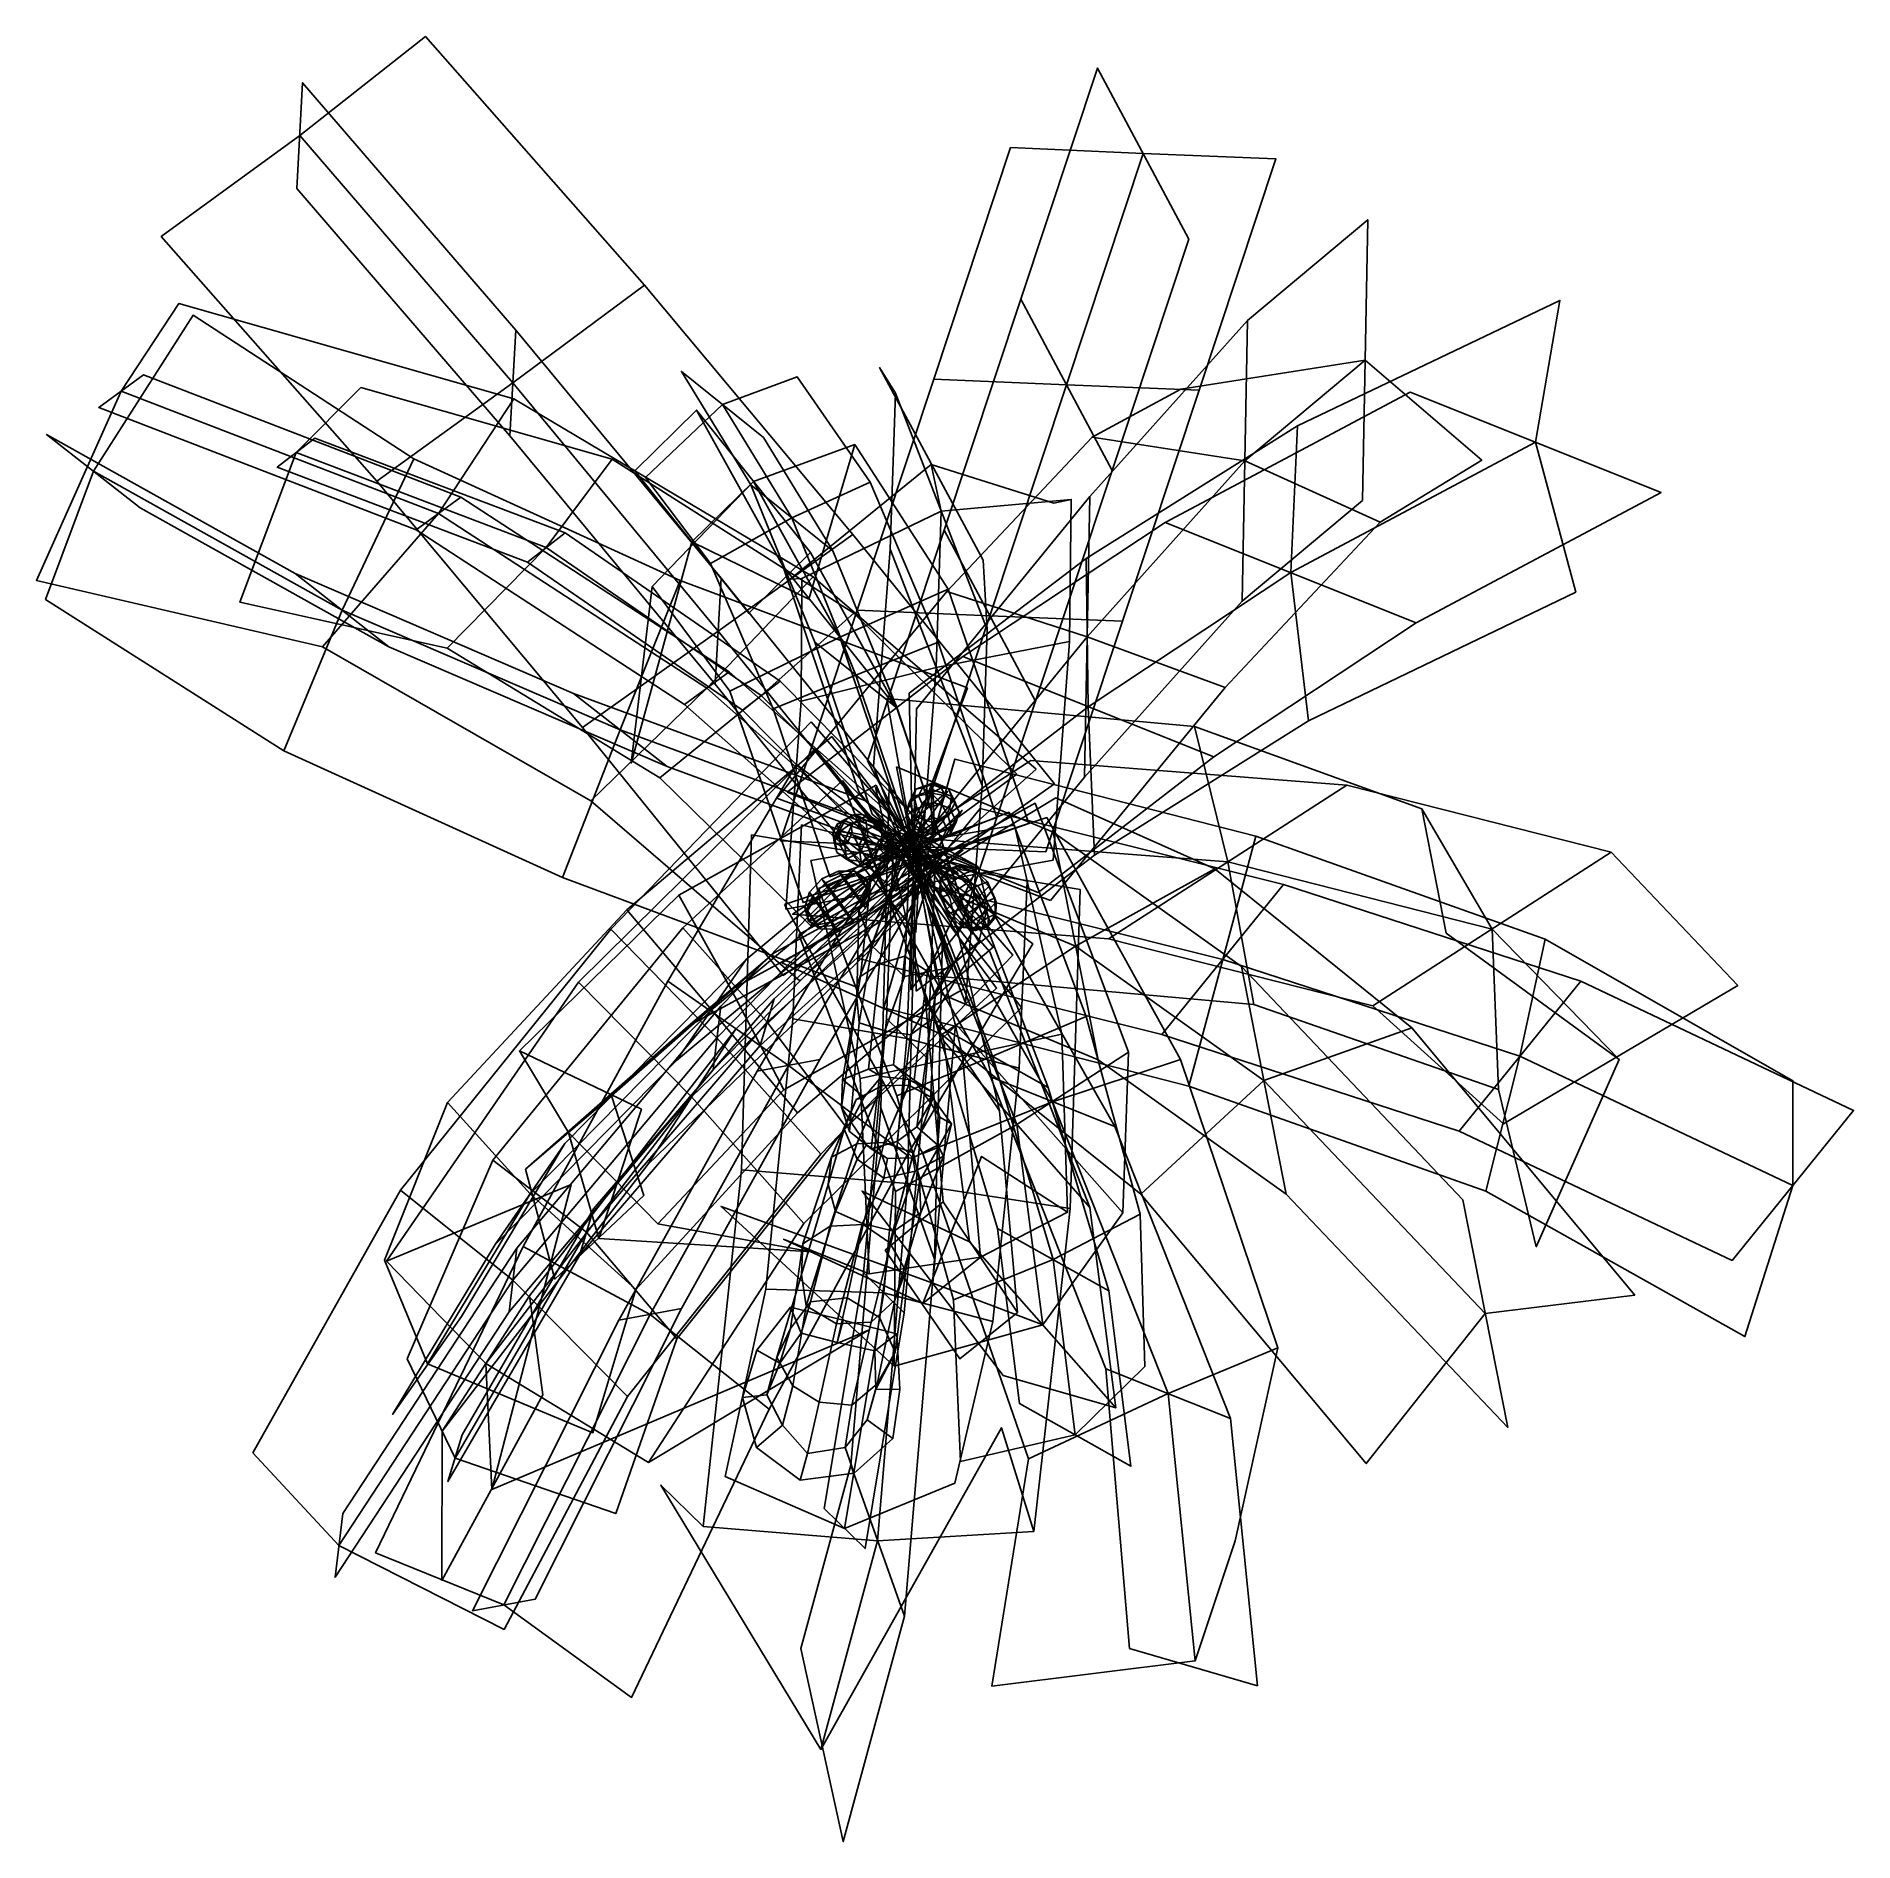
# Model space of a CAD drawing. Header units: metres. Extents: x -1.48 to 1.94, y -0.84 to 2.55.
import ezdxf

# ---------------------------------------------------------------- set-up
doc = ezdxf.new("R2010")
doc.units = ezdxf.units.M

msp = doc.modelspace()

# ---------------------------------------------------------------- linework, layer by layer
at = {"layer": 'coconut_palm8_coconuts'}
for points in [[(0.15537, 1.09165, 4.578916), (0.161012, 1.109749, 4.550379), (0.173911, 1.13572, 4.566423), (0.170265, 1.121639, 4.597443)], [(0.161012, 1.109749, 4.550379), (0.178532, 1.123141, 4.529081), (0.18598, 1.138135, 4.538344), (0.173911, 1.13572, 4.566423)], [(0.170265, 1.121639, 4.597443), (0.173911, 1.13572, 4.566423), (0.204606, 1.146748, 4.572299), (0.205708, 1.134373, 4.604227)], [(0.176018, 1.099665, 4.623091), (0.170265, 1.121639, 4.597443), (0.205708, 1.134373, 4.604227), (0.206713, 1.110693, 4.628966)], [(0.173911, 1.13572, 4.566423), (0.18598, 1.138135, 4.538344), (0.203702, 1.144502, 4.541737), (0.204606, 1.146748, 4.572299)], [(0.178532, 1.123141, 4.529081), (0.203237, 1.128238, 4.52073), (0.18598, 1.138135, 4.538344)], [(0.185722, 1.108302, 4.519373), (0.203237, 1.128238, 4.52073), (0.178532, 1.123141, 4.529081)], [(0.203337, 1.102312, 4.514907), (0.203237, 1.128238, 4.52073), (0.185722, 1.108302, 4.519373)], [(0.18598, 1.138135, 4.538344), (0.203237, 1.128238, 4.52073), (0.203702, 1.144502, 4.541737)], [(0.203702, 1.144502, 4.541737), (0.203237, 1.128238, 4.52073), (0.221317, 1.138512, 4.537271)], [(0.221317, 1.138512, 4.537271), (0.203237, 1.128238, 4.52073), (0.228506, 1.123674, 4.527563)], [(0.221059, 1.10868, 4.5183), (0.203237, 1.128238, 4.52073), (0.203337, 1.102312, 4.514907)], [(0.228506, 1.123674, 4.527563), (0.203237, 1.128238, 4.52073), (0.221059, 1.10868, 4.5183)], [(0.204606, 1.146748, 4.572299), (0.203702, 1.144502, 4.541737), (0.221317, 1.138512, 4.537271), (0.235117, 1.136373, 4.564564)], [(0.205708, 1.134373, 4.604227), (0.204606, 1.146748, 4.572299), (0.235117, 1.136373, 4.564564), (0.240939, 1.122393, 4.595296)], [(0.206713, 1.110693, 4.628966), (0.205708, 1.134373, 4.604227), (0.240939, 1.122393, 4.595296), (0.237223, 1.100318, 4.621231)], [(0.235117, 1.136373, 4.564564), (0.221317, 1.138512, 4.537271), (0.228506, 1.123674, 4.527563), (0.247569, 1.110673, 4.547749)], [(0.240939, 1.122393, 4.595296), (0.235117, 1.136373, 4.564564), (0.247569, 1.110673, 4.547749), (0.255318, 1.092717, 4.575879)], [(0.163118, 1.073694, 4.607046), (0.15537, 1.09165, 4.578916), (0.170265, 1.121639, 4.597443), (0.176018, 1.099665, 4.623091)], [(0.169749, 1.061973, 4.5595), (0.173464, 1.084048, 4.533564), (0.161012, 1.109749, 4.550379), (0.15537, 1.09165, 4.578916)], [(0.173464, 1.084048, 4.533564), (0.185722, 1.108302, 4.519373), (0.178532, 1.123141, 4.529081), (0.161012, 1.109749, 4.550379)], [(0.182181, 1.060692, 4.627232), (0.163118, 1.073694, 4.607046), (0.176018, 1.099665, 4.623091), (0.189628, 1.075687, 4.636496)], [(0.203974, 1.073673, 4.525828), (0.203337, 1.102312, 4.514907), (0.185722, 1.108302, 4.519373), (0.173464, 1.084048, 4.533564)], [(0.189628, 1.075687, 4.636496), (0.176018, 1.099665, 4.623091), (0.206713, 1.110693, 4.628966), (0.20735, 1.082054, 4.639888)], [(0.23467, 1.084701, 4.531704), (0.221059, 1.10868, 4.5183), (0.203337, 1.102312, 4.514907), (0.203974, 1.073673, 4.525828)], [(0.20735, 1.082054, 4.639888), (0.206713, 1.110693, 4.628966), (0.237223, 1.100318, 4.621231), (0.224965, 1.076064, 4.635422)], [(0.247569, 1.110673, 4.547749), (0.228506, 1.123674, 4.527563), (0.221059, 1.10868, 4.5183), (0.23467, 1.084701, 4.531704)], [(0.224965, 1.076064, 4.635422), (0.237223, 1.100318, 4.621231), (0.249676, 1.074618, 4.604416), (0.232155, 1.061226, 4.625714)], [(0.255318, 1.092717, 4.575879), (0.247569, 1.110673, 4.547749), (0.23467, 1.084701, 4.531704), (0.240423, 1.062727, 4.557353)], [(0.237223, 1.100318, 4.621231), (0.240939, 1.122393, 4.595296), (0.255318, 1.092717, 4.575879), (0.249676, 1.074618, 4.604416)], [(0.02123, 1.046212, 4.50349), (0.017847, 1.052896, 4.473762), (0.02601, 1.07013, 4.472199), (0.035369, 1.076064, 4.500785)], [(0.017847, 1.052896, 4.473762), (0.029798, 1.055721, 4.450198), (0.02601, 1.07013, 4.472199)], [(0.039041, 1.037462, 4.531419), (0.02123, 1.046212, 4.50349), (0.035369, 1.076064, 4.500785), (0.055367, 1.071931, 4.528294)], [(0.035369, 1.076064, 4.500785), (0.02601, 1.07013, 4.472199), (0.039946, 1.077572, 4.461404), (0.059506, 1.088953, 4.482086)], [(0.02601, 1.07013, 4.472199), (0.029798, 1.055721, 4.450198), (0.039946, 1.077572, 4.461404)], [(0.039946, 1.077572, 4.461404), (0.029798, 1.055721, 4.450198), (0.05149, 1.070862, 4.447699)], [(0.05149, 1.070862, 4.447699), (0.029798, 1.055721, 4.450198), (0.053881, 1.05393, 4.439114)], [(0.055367, 1.071931, 4.528294), (0.035369, 1.076064, 4.500785), (0.059506, 1.088953, 4.482086), (0.083238, 1.086815, 4.506704)], [(0.066506, 1.028989, 4.550063), (0.039041, 1.037462, 4.531419), (0.055367, 1.071931, 4.528294), (0.080646, 1.05884, 4.547357)], [(0.059506, 1.088953, 4.482086), (0.039946, 1.077572, 4.461404), (0.05149, 1.070862, 4.447699), (0.079502, 1.077331, 4.458349)], [(0.079502, 1.077331, 4.458349), (0.05149, 1.070862, 4.447699), (0.053881, 1.05393, 4.439114), (0.083642, 1.048004, 4.443478)], [(0.080646, 1.05884, 4.547357), (0.055367, 1.071931, 4.528294), (0.083238, 1.086815, 4.506704), (0.104783, 1.07173, 4.528659)], [(0.083238, 1.086815, 4.506704), (0.059506, 1.088953, 4.482086), (0.079502, 1.077331, 4.458349), (0.106327, 1.073394, 4.479294)], [(0.096268, 1.023063, 4.554428), (0.066506, 1.028989, 4.550063), (0.080646, 1.05884, 4.547357), (0.104431, 1.040298, 4.552865)], [(0.106327, 1.073394, 4.479294), (0.079502, 1.077331, 4.458349), (0.083642, 1.048004, 4.443478), (0.111108, 1.039531, 4.462122)], [(0.104431, 1.040298, 4.552865), (0.080646, 1.05884, 4.547357), (0.104783, 1.07173, 4.528659), (0.118367, 1.04774, 4.54207)], [(0.104783, 1.07173, 4.528659), (0.083238, 1.086815, 4.506704), (0.106327, 1.073394, 4.479294), (0.124778, 1.060107, 4.504922)], [(0.118367, 1.04774, 4.54207), (0.104783, 1.07173, 4.528659), (0.124778, 1.060107, 4.504922), (0.129911, 1.041029, 4.528365)], [(0.124778, 1.060107, 4.504922), (0.106327, 1.073394, 4.479294), (0.111108, 1.039531, 4.462122), (0.128918, 1.03078, 4.49005)], [(0.129911, 1.041029, 4.528365), (0.124778, 1.060107, 4.504922), (0.128918, 1.03078, 4.49005), (0.132301, 1.024097, 4.519779)], [(0.175571, 1.047993, 4.590231), (0.169749, 1.061973, 4.5595), (0.15537, 1.09165, 4.578916), (0.163118, 1.073694, 4.607046)], [(0.189371, 1.045854, 4.617524), (0.175571, 1.047993, 4.590231), (0.163118, 1.073694, 4.607046), (0.182181, 1.060692, 4.627232)], [(0.204979, 1.049993, 4.550568), (0.203974, 1.073673, 4.525828), (0.173464, 1.084048, 4.533564), (0.169749, 1.061973, 4.5595)], [(0.206081, 1.037618, 4.582496), (0.204979, 1.049993, 4.550568), (0.169749, 1.061973, 4.5595), (0.175571, 1.047993, 4.590231)], [(0.20745, 1.056129, 4.634066), (0.182181, 1.060692, 4.627232), (0.189628, 1.075687, 4.636496)], [(0.20745, 1.056129, 4.634066), (0.189371, 1.045854, 4.617524), (0.182181, 1.060692, 4.627232)], [(0.20745, 1.056129, 4.634066), (0.189628, 1.075687, 4.636496), (0.20735, 1.082054, 4.639888)], [(0.240423, 1.062727, 4.557353), (0.23467, 1.084701, 4.531704), (0.203974, 1.073673, 4.525828), (0.204979, 1.049993, 4.550568)], [(0.236776, 1.048646, 4.588372), (0.240423, 1.062727, 4.557353), (0.204979, 1.049993, 4.550568), (0.206081, 1.037618, 4.582496)], [(0.20745, 1.056129, 4.634066), (0.20735, 1.082054, 4.639888), (0.224965, 1.076064, 4.635422)], [(0.20745, 1.056129, 4.634066), (0.224965, 1.076064, 4.635422), (0.232155, 1.061226, 4.625714)], [(0.20745, 1.056129, 4.634066), (0.232155, 1.061226, 4.625714), (0.224708, 1.046231, 4.61645)], [(0.232155, 1.061226, 4.625714), (0.249676, 1.074618, 4.604416), (0.236776, 1.048646, 4.588372), (0.224708, 1.046231, 4.61645)], [(0.249676, 1.074618, 4.604416), (0.255318, 1.092717, 4.575879), (0.240423, 1.062727, 4.557353), (0.236776, 1.048646, 4.588372)], [(0.020237, 1.035964, 4.465176), (0.029798, 1.055721, 4.450198), (0.017847, 1.052896, 4.473762)], [(0.02537, 1.016886, 4.488619), (0.020237, 1.035964, 4.465176), (0.017847, 1.052896, 4.473762), (0.02123, 1.046212, 4.50349)], [(0.031782, 1.029254, 4.451471), (0.029798, 1.055721, 4.450198), (0.020237, 1.035964, 4.465176)], [(0.045366, 1.005263, 4.464882), (0.031782, 1.029254, 4.451471), (0.020237, 1.035964, 4.465176), (0.02537, 1.016886, 4.488619)], [(0.043822, 1.003599, 4.514247), (0.02537, 1.016886, 4.488619), (0.02123, 1.046212, 4.50349), (0.039041, 1.037462, 4.531419)], [(0.045717, 1.036695, 4.440676), (0.029798, 1.055721, 4.450198), (0.031782, 1.029254, 4.451471)], [(0.053881, 1.05393, 4.439114), (0.029798, 1.055721, 4.450198), (0.045717, 1.036695, 4.440676)], [(0.069503, 1.018153, 4.446184), (0.045717, 1.036695, 4.440676), (0.031782, 1.029254, 4.451471), (0.045366, 1.005263, 4.464882)], [(0.070647, 0.999662, 4.535192), (0.043822, 1.003599, 4.514247), (0.039041, 1.037462, 4.531419), (0.066506, 1.028989, 4.550063)], [(0.083642, 1.048004, 4.443478), (0.053881, 1.05393, 4.439114), (0.045717, 1.036695, 4.440676), (0.069503, 1.018153, 4.446184)], [(0.098658, 1.006131, 4.545842), (0.070647, 0.999662, 4.535192), (0.066506, 1.028989, 4.550063), (0.096268, 1.023063, 4.554428)], [(0.111108, 1.039531, 4.462122), (0.083642, 1.048004, 4.443478), (0.069503, 1.018153, 4.446184), (0.094781, 1.005062, 4.465247)], [(0.128918, 1.03078, 4.49005), (0.111108, 1.039531, 4.462122), (0.094781, 1.005062, 4.465247), (0.114779, 1.000929, 4.492756)], [(0.120351, 1.021273, 4.543344), (0.096268, 1.023063, 4.554428), (0.104431, 1.040298, 4.552865)], [(0.120351, 1.021273, 4.543344), (0.104431, 1.040298, 4.552865), (0.118367, 1.04774, 4.54207)], [(0.132301, 1.024097, 4.519779), (0.128918, 1.03078, 4.49005), (0.114779, 1.000929, 4.492756), (0.124138, 1.006863, 4.521342)], [(0.120351, 1.021273, 4.543344), (0.118367, 1.04774, 4.54207), (0.129911, 1.041029, 4.528365)], [(0.120351, 1.021273, 4.543344), (0.129911, 1.041029, 4.528365), (0.132301, 1.024097, 4.519779)], [(0.206986, 1.039864, 4.613058), (0.206081, 1.037618, 4.582496), (0.175571, 1.047993, 4.590231), (0.189371, 1.045854, 4.617524)], [(0.20745, 1.056129, 4.634066), (0.206986, 1.039864, 4.613058), (0.189371, 1.045854, 4.617524)], [(0.224708, 1.046231, 4.61645), (0.236776, 1.048646, 4.588372), (0.206081, 1.037618, 4.582496), (0.206986, 1.039864, 4.613058)], [(0.20745, 1.056129, 4.634066), (0.224708, 1.046231, 4.61645), (0.206986, 1.039864, 4.613058)], [(0.06691, 0.990178, 4.486838), (0.045366, 1.005263, 4.464882), (0.02537, 1.016886, 4.488619), (0.043822, 1.003599, 4.514247)], [(0.090642, 0.988039, 4.511454), (0.06691, 0.990178, 4.486838), (0.043822, 1.003599, 4.514247), (0.070647, 0.999662, 4.535192)], [(0.094781, 1.005062, 4.465247), (0.069503, 1.018153, 4.446184), (0.045366, 1.005263, 4.464882), (0.06691, 0.990178, 4.486838)], [(0.114779, 1.000929, 4.492756), (0.094781, 1.005062, 4.465247), (0.06691, 0.990178, 4.486838), (0.090642, 0.988039, 4.511454)], [(0.110203, 0.999421, 4.532137), (0.090642, 0.988039, 4.511454), (0.070647, 0.999662, 4.535192), (0.098658, 1.006131, 4.545842)], [(0.124138, 1.006863, 4.521342), (0.114779, 1.000929, 4.492756), (0.090642, 0.988039, 4.511454), (0.110203, 0.999421, 4.532137)], [(0.120351, 1.021273, 4.543344), (0.098658, 1.006131, 4.545842), (0.096268, 1.023063, 4.554428)], [(0.120351, 1.021273, 4.543344), (0.110203, 0.999421, 4.532137), (0.098658, 1.006131, 4.545842)], [(0.120351, 1.021273, 4.543344), (0.124138, 1.006863, 4.521342), (0.110203, 0.999421, 4.532137)], [(0.120351, 1.021273, 4.543344), (0.132301, 1.024097, 4.519779), (0.124138, 1.006863, 4.521342)], [(0.257496, 0.993016, 4.697739), (0.233982, 0.98522, 4.70735), (0.245437, 0.98847, 4.683595)], [(0.258727, 0.988775, 4.716356), (0.233982, 0.98522, 4.70735), (0.257496, 0.993016, 4.697739)], [(0.284766, 0.984318, 4.686757), (0.257496, 0.993016, 4.697739), (0.245437, 0.98847, 4.683595), (0.263879, 0.976445, 4.662261)], [(0.286898, 0.976973, 4.719004), (0.258727, 0.988775, 4.716356), (0.257496, 0.993016, 4.697739), (0.284766, 0.984318, 4.686757)], [(-0.019687, 0.935493, 4.484838), (0.004599, 0.95948, 4.481916), (-0.002791, 0.967344, 4.518633), (-0.026086, 0.942302, 4.516634)], [(-0.026086, 0.942302, 4.516634), (-0.002791, 0.967344, 4.518633), (0.006965, 0.951677, 4.552157), (-0.017637, 0.928733, 4.545665)], [(-0.002187, 0.912292, 4.468899), (0.024806, 0.932694, 4.463516), (0.004599, 0.95948, 4.481916), (-0.019687, 0.935493, 4.484838)], [(0.004599, 0.95948, 4.481916), (0.034748, 0.974813, 4.487374), (0.028348, 0.981622, 4.519169), (-0.002791, 0.967344, 4.518633)], [(-0.002791, 0.967344, 4.518633), (0.028348, 0.981622, 4.519169), (0.036797, 0.968054, 4.548203), (0.006965, 0.951677, 4.552157)], [(0.024806, 0.932694, 4.463516), (0.052248, 0.951614, 4.471437), (0.034748, 0.974813, 4.487374), (0.004599, 0.95948, 4.481916)], [(0.006965, 0.951677, 4.552157), (0.036797, 0.968054, 4.548203), (0.055145, 0.942056, 4.557464), (0.028152, 0.921656, 4.56285)], [(0.034748, 0.974813, 4.487374), (0.062681, 0.977379, 4.499744), (0.058986, 0.981312, 4.518103), (0.028348, 0.981622, 4.519169)], [(0.028348, 0.981622, 4.519169), (0.058986, 0.981312, 4.518103), (0.063864, 0.973478, 4.534865), (0.036797, 0.968054, 4.548203)], [(0.052248, 0.951614, 4.471437), (0.072785, 0.963986, 4.490543), (0.062681, 0.977379, 4.499744), (0.034748, 0.974813, 4.487374)], [(0.036797, 0.968054, 4.548203), (0.063864, 0.973478, 4.534865), (0.074458, 0.958467, 4.54021), (0.055145, 0.942056, 4.557464)], [(0.070596, 0.925615, 4.480698), (0.083378, 0.948976, 4.495893), (0.072785, 0.963986, 4.490543), (0.052248, 0.951614, 4.471437)], [(0.055145, 0.942056, 4.557464), (0.074458, 0.958467, 4.54021), (0.084561, 0.945074, 4.531012), (0.072645, 0.918856, 4.541527)], [(0.062681, 0.977379, 4.499744), (0.080914, 0.966495, 4.515718), (0.058986, 0.981312, 4.518103)], [(0.058986, 0.981312, 4.518103), (0.080914, 0.966495, 4.515718), (0.063864, 0.973478, 4.534865)], [(0.072785, 0.963986, 4.490543), (0.080914, 0.966495, 4.515718), (0.062681, 0.977379, 4.499744)], [(0.063864, 0.973478, 4.534865), (0.080914, 0.966495, 4.515718), (0.074458, 0.958467, 4.54021)], [(0.083378, 0.948976, 4.495893), (0.080914, 0.966495, 4.515718), (0.072785, 0.963986, 4.490543)], [(0.074458, 0.958467, 4.54021), (0.080914, 0.966495, 4.515718), (0.084561, 0.945074, 4.531012)], [(0.084561, 0.945074, 4.531012), (0.080914, 0.966495, 4.515718), (0.088256, 0.941142, 4.512654)], [(0.088256, 0.941142, 4.512654), (0.080914, 0.966495, 4.515718), (0.083378, 0.948976, 4.495893)], [(0.236472, 0.957966, 4.659863), (0.229613, 0.977802, 4.682212), (0.219295, 0.96726, 4.694398), (0.218599, 0.939707, 4.680972)], [(0.218599, 0.939707, 4.680972), (0.219295, 0.96726, 4.694398), (0.220525, 0.963019, 4.713016), (0.220731, 0.932363, 4.713218)], [(0.25272, 0.931029, 4.646294), (0.236472, 0.957966, 4.659863), (0.218599, 0.939707, 4.680972), (0.232083, 0.909945, 4.670666)], [(0.229613, 0.977802, 4.682212), (0.233982, 0.98522, 4.70735), (0.219295, 0.96726, 4.694398)], [(0.219295, 0.96726, 4.694398), (0.233982, 0.98522, 4.70735), (0.220525, 0.963019, 4.713016)], [(0.220525, 0.963019, 4.713016), (0.233982, 0.98522, 4.70735), (0.232585, 0.967565, 4.727159)], [(0.220731, 0.932363, 4.713218), (0.220525, 0.963019, 4.713016), (0.232585, 0.967565, 4.727159), (0.241618, 0.940236, 4.737715)], [(0.263879, 0.976445, 4.662261), (0.245437, 0.98847, 4.683595), (0.229613, 0.977802, 4.682212), (0.236472, 0.957966, 4.659863)], [(0.245437, 0.98847, 4.683595), (0.233982, 0.98522, 4.70735), (0.229613, 0.977802, 4.682212)], [(0.232585, 0.967565, 4.727159), (0.233982, 0.98522, 4.70735), (0.248408, 0.978233, 4.728543)], [(0.241618, 0.940236, 4.737715), (0.232585, 0.967565, 4.727159), (0.248408, 0.978233, 4.728543), (0.269026, 0.958714, 4.740111)], [(0.248408, 0.978233, 4.728543), (0.233982, 0.98522, 4.70735), (0.258727, 0.988775, 4.716356)], [(0.284368, 0.952366, 4.649061), (0.263879, 0.976445, 4.662261), (0.236472, 0.957966, 4.659863), (0.25272, 0.931029, 4.646294)], [(0.258663, 0.910555, 4.736188), (0.241618, 0.940236, 4.737715), (0.269026, 0.958714, 4.740111), (0.29031, 0.931892, 4.738956)], [(0.269026, 0.958714, 4.740111), (0.248408, 0.978233, 4.728543), (0.258727, 0.988775, 4.716356), (0.286898, 0.976973, 4.719004)], [(0.308486, 0.961457, 4.677348), (0.284766, 0.984318, 4.686757), (0.263879, 0.976445, 4.662261), (0.284368, 0.952366, 4.649061)], [(0.29031, 0.931892, 4.738956), (0.269026, 0.958714, 4.740111), (0.286898, 0.976973, 4.719004), (0.310947, 0.952976, 4.714583)], [(0.3223, 0.930558, 4.672032), (0.308486, 0.961457, 4.677348), (0.284368, 0.952366, 4.649061), (0.301412, 0.922686, 4.647535)], [(0.310947, 0.952976, 4.714583), (0.286898, 0.976973, 4.719004), (0.284766, 0.984318, 4.686757), (0.308486, 0.961457, 4.677348)], [(0.324431, 0.923214, 4.704279), (0.310947, 0.952976, 4.714583), (0.308486, 0.961457, 4.677348), (0.3223, 0.930558, 4.672032)], [(-0.031602, 0.909276, 4.495355), (-0.019687, 0.935493, 4.484838), (-0.026086, 0.942302, 4.516634), (-0.035297, 0.913207, 4.513712)], [(-0.035297, 0.913207, 4.513712), (-0.026086, 0.942302, 4.516634), (-0.017637, 0.928733, 4.545665), (-0.03042, 0.905372, 4.530473)], [(-0.021499, 0.89588, 4.486152), (-0.002187, 0.912292, 4.468899), (-0.019687, 0.935493, 4.484838), (-0.031602, 0.909276, 4.495355)], [(-0.03042, 0.905372, 4.530473), (-0.017637, 0.928733, 4.545665), (0.000711, 0.902736, 4.554929), (-0.019826, 0.890363, 4.535821)], [(-0.017637, 0.928733, 4.545665), (0.006965, 0.951677, 4.552157), (0.028152, 0.921656, 4.56285), (0.000711, 0.902736, 4.554929)], [(0.016162, 0.886295, 4.478162), (0.045993, 0.902672, 4.474207), (0.024806, 0.932694, 4.463516), (-0.002187, 0.912292, 4.468899)], [(0.045993, 0.902672, 4.474207), (0.070596, 0.925615, 4.480698), (0.052248, 0.951614, 4.471437), (0.024806, 0.932694, 4.463516)], [(0.028152, 0.921656, 4.56285), (0.055145, 0.942056, 4.557464), (0.072645, 0.918856, 4.541527), (0.048359, 0.894867, 4.544447)], [(0.055749, 0.887006, 4.507734), (0.079045, 0.912048, 4.509732), (0.070596, 0.925615, 4.480698), (0.045993, 0.902672, 4.474207)], [(0.079045, 0.912048, 4.509732), (0.088256, 0.941142, 4.512654), (0.083378, 0.948976, 4.495893), (0.070596, 0.925615, 4.480698)], [(0.072645, 0.918856, 4.541527), (0.084561, 0.945074, 4.531012), (0.088256, 0.941142, 4.512654), (0.079045, 0.912048, 4.509732)], [(0.232083, 0.909945, 4.670666), (0.218599, 0.939707, 4.680972), (0.220731, 0.932363, 4.713218), (0.234545, 0.901464, 4.707902)], [(0.234545, 0.901464, 4.707902), (0.220731, 0.932363, 4.713218), (0.241618, 0.940236, 4.737715), (0.258663, 0.910555, 4.736188)], [(0.274005, 0.904207, 4.645139), (0.25272, 0.931029, 4.646294), (0.232083, 0.909945, 4.670666), (0.256132, 0.885948, 4.666246)], [(0.301412, 0.922686, 4.647535), (0.284368, 0.952366, 4.649061), (0.25272, 0.931029, 4.646294), (0.274005, 0.904207, 4.645139)], [(0.279151, 0.886477, 4.72299), (0.258663, 0.910555, 4.736188), (0.29031, 0.931892, 4.738956), (0.306559, 0.904955, 4.725387)], [(0.310446, 0.895356, 4.658091), (0.301412, 0.922686, 4.647535), (0.274005, 0.904207, 4.645139), (0.294622, 0.884688, 4.656707)], [(0.306559, 0.904955, 4.725387), (0.29031, 0.931892, 4.738956), (0.310947, 0.952976, 4.714583), (0.324431, 0.923214, 4.704279)], [(0.322505, 0.899902, 4.672234), (0.3223, 0.930558, 4.672032), (0.301412, 0.922686, 4.647535), (0.310446, 0.895356, 4.658091)], [(0.313417, 0.885119, 4.703038), (0.306559, 0.904955, 4.725387), (0.324431, 0.923214, 4.704279), (0.323736, 0.895662, 4.690852)], [(0.323736, 0.895662, 4.690852), (0.324431, 0.923214, 4.704279), (0.3223, 0.930558, 4.672032), (0.322505, 0.899902, 4.672234)], [(-0.031602, 0.909276, 4.495355), (-0.035297, 0.913207, 4.513712), (-0.027955, 0.887854, 4.510646)], [(-0.035297, 0.913207, 4.513712), (-0.03042, 0.905372, 4.530473), (-0.027955, 0.887854, 4.510646)], [(-0.021499, 0.89588, 4.486152), (-0.031602, 0.909276, 4.495355), (-0.027955, 0.887854, 4.510646)], [(-0.03042, 0.905372, 4.530473), (-0.019826, 0.890363, 4.535821), (-0.027955, 0.887854, 4.510646)], [(-0.010906, 0.880871, 4.4915), (-0.021499, 0.89588, 4.486152), (-0.027955, 0.887854, 4.510646)], [(-0.019826, 0.890363, 4.535821), (-0.009722, 0.876969, 4.526619), (-0.027955, 0.887854, 4.510646)], [(-0.010906, 0.880871, 4.4915), (0.016162, 0.886295, 4.478162), (-0.002187, 0.912292, 4.468899), (-0.021499, 0.89588, 4.486152)], [(-0.019826, 0.890363, 4.535821), (0.000711, 0.902736, 4.554929), (0.018211, 0.879536, 4.53899), (-0.009722, 0.876969, 4.526619)], [(0.000711, 0.902736, 4.554929), (0.028152, 0.921656, 4.56285), (0.048359, 0.894867, 4.544447), (0.018211, 0.879536, 4.53899)], [(0.02461, 0.872726, 4.507195), (0.055749, 0.887006, 4.507734), (0.045993, 0.902672, 4.474207), (0.016162, 0.886295, 4.478162)], [(0.018211, 0.879536, 4.53899), (0.048359, 0.894867, 4.544447), (0.055749, 0.887006, 4.507734), (0.02461, 0.872726, 4.507195)], [(0.048359, 0.894867, 4.544447), (0.072645, 0.918856, 4.541527), (0.079045, 0.912048, 4.509732), (0.055749, 0.887006, 4.507734)], [(0.256132, 0.885948, 4.666246), (0.232083, 0.909945, 4.670666), (0.234545, 0.901464, 4.707902), (0.258264, 0.878603, 4.698493)], [(0.258264, 0.878603, 4.698493), (0.234545, 0.901464, 4.707902), (0.258663, 0.910555, 4.736188), (0.279151, 0.886477, 4.72299)], [(0.294622, 0.884688, 4.656707), (0.274005, 0.904207, 4.645139), (0.256132, 0.885948, 4.666246), (0.284304, 0.874146, 4.668893)], [(0.297594, 0.874451, 4.701655), (0.279151, 0.886477, 4.72299), (0.306559, 0.904955, 4.725387), (0.313417, 0.885119, 4.703038)], [(0.310446, 0.895356, 4.658091), (0.294622, 0.884688, 4.656707), (0.309048, 0.877701, 4.6779)], [(0.322505, 0.899902, 4.672234), (0.310446, 0.895356, 4.658091), (0.309048, 0.877701, 4.6779)], [(0.323736, 0.895662, 4.690852), (0.322505, 0.899902, 4.672234), (0.309048, 0.877701, 4.6779)], [(0.313417, 0.885119, 4.703038), (0.323736, 0.895662, 4.690852), (0.309048, 0.877701, 4.6779)], [(-0.009722, 0.876969, 4.526619), (-0.006027, 0.873037, 4.508261), (-0.027955, 0.887854, 4.510646)], [(-0.006027, 0.873037, 4.508261), (-0.010906, 0.880871, 4.4915), (-0.027955, 0.887854, 4.510646)], [(-0.006027, 0.873037, 4.508261), (0.02461, 0.872726, 4.507195), (0.016162, 0.886295, 4.478162), (-0.010906, 0.880871, 4.4915)], [(-0.009722, 0.876969, 4.526619), (0.018211, 0.879536, 4.53899), (0.02461, 0.872726, 4.507195), (-0.006027, 0.873037, 4.508261)], [(0.284304, 0.874146, 4.668893), (0.256132, 0.885948, 4.666246), (0.258264, 0.878603, 4.698493), (0.285534, 0.869905, 4.687511)], [(0.285534, 0.869905, 4.687511), (0.258264, 0.878603, 4.698493), (0.279151, 0.886477, 4.72299), (0.297594, 0.874451, 4.701655)], [(0.294622, 0.884688, 4.656707), (0.284304, 0.874146, 4.668893), (0.309048, 0.877701, 4.6779)], [(0.284304, 0.874146, 4.668893), (0.285534, 0.869905, 4.687511), (0.309048, 0.877701, 4.6779)], [(0.285534, 0.869905, 4.687511), (0.297594, 0.874451, 4.701655), (0.309048, 0.877701, 4.6779)], [(0.297594, 0.874451, 4.701655), (0.313417, 0.885119, 4.703038), (0.309048, 0.877701, 4.6779)]]:
    msp.add_3dface(points, dxfattribs=at)
at = {"layer": 'coconut_palm8_leaves'}
for points in [[(-0.336271, 2.083128, 4.956708), (-0.583811, 1.89931, 4.900438), (-0.984386, 2.364196, 5.027732), (-0.748, 2.550811, 5.06801)], [(-0.589283, 1.799827, 5.204329), (-0.578339, 1.998793, 4.596548), (-0.978914, 2.46368, 4.723843), (-0.989859, 2.264713, 5.331623)], [(0.3709, 2.056588, 4.431556), (0.542355, 1.734996, 4.019814), (0.68657, 2.169701, 3.741347), (0.515115, 2.491293, 4.153089)], [(-0.583811, 1.89931, 4.900438), (-0.839609, 1.714803, 4.827016), (-1.244564, 2.174343, 4.935621), (-0.984386, 2.364196, 5.027732)], [(0.456628, 1.895792, 4.225685), (0.207365, 1.906447, 4.113948), (0.351718, 2.341617, 3.83594), (0.600842, 2.330497, 3.947218)], [(0.705982, 1.88546, 4.337972), (0.456628, 1.895792, 4.225685), (0.600842, 2.330497, 3.947218), (0.850241, 2.320346, 4.060146)], [(0.796889, 2.016563, 4.152836), (0.786646, 1.489125, 3.856473), (1.012866, 1.67863, 3.272864), (1.02311, 2.206069, 3.569229)], [(0.055189, 1.614221, 4.804201), (-0.197992, 1.432813, 4.741762), (-0.583811, 1.89931, 4.900438), (-0.336271, 2.083128, 4.956708)], [(0.226879, 1.62257, 4.711188), (0.398335, 1.300977, 4.299448), (0.542355, 1.734996, 4.019814), (0.3709, 2.056588, 4.431556)], [(0.878284, 1.542928, 5.695095), (0.89079, 1.81846, 5.523674), (1.384082, 2.054451, 5.834086), (1.338496, 1.787741, 6.048879)], [(-0.76997, 1.756785, 5.185815), (-0.904774, 1.472227, 5.124944), (-1.371954, 1.733533, 5.41658), (-1.184912, 2.026445, 5.530002)], [(-0.581621, 1.869583, 4.907769), (-0.723587, 1.653773, 4.933228), (-1.320044, 1.883725, 4.692501), (-1.211705, 2.048469, 4.518202)], [(0.500657, 1.685878, 4.583955), (0.490413, 1.158439, 4.287591), (0.786646, 1.489125, 3.856473), (0.796889, 2.016563, 4.152836)], [(-0.203464, 1.33333, 5.045651), (-0.192519, 1.532297, 4.437872), (-0.578339, 1.998793, 4.596548), (-0.589283, 1.799827, 5.204329)], [(-0.765642, 1.623084, 5.204586), (-0.681532, 1.684463, 4.661872), (-1.27799, 1.914414, 4.421144), (-1.362099, 1.853036, 4.963859)], [(-0.136615, 1.707722, 4.709667), (0.01758, 1.583562, 4.438153), (-0.112861, 1.796852, 4.141741), (-0.267056, 1.921012, 4.413254)], [(0.135147, 1.880257, 3.817946), (0.307773, 1.435938, 3.64342), (0.300083, 1.566108, 3.201403), (0.105404, 1.92812, 3.208082)], [(0.791767, 1.752844, 4.004654), (0.504806, 1.79764, 3.825514), (0.67175, 1.887807, 3.194294), (1.017988, 1.94235, 3.421048)], [(1.046184, 1.637879, 4.094583), (0.791767, 1.752844, 4.004654), (1.017988, 1.94235, 3.421048), (1.237069, 1.754047, 3.425601)], [(-0.723587, 1.653773, 4.933228), (-0.941446, 1.403274, 4.792963), (-1.479335, 1.528196, 4.401692), (-1.320044, 1.883725, 4.692501)], [(-0.397279, 1.75621, 5.061931), (-0.520935, 1.59006, 5.074112), (-0.991285, 1.768296, 4.848345), (-0.869329, 1.89054, 4.74191)], [(-0.197992, 1.432813, 4.741762), (-0.452584, 1.251335, 4.676481), (-0.839609, 1.714803, 4.827016), (-0.583811, 1.89931, 4.900438)], [(0.087826, 1.71253, 4.601634), (-0.059518, 1.645642, 4.573911), (-0.189959, 1.858931, 4.277496), (-0.04955, 1.910843, 4.255974)], [(0.312607, 1.461774, 4.505318), (0.063275, 1.4722, 4.393413), (0.207365, 1.906447, 4.113948), (0.456628, 1.895792, 4.225685)], [(0.125379, 1.586672, 4.277925), (0.298005, 1.142352, 4.103399), (0.307773, 1.435938, 3.64342), (0.135147, 1.880257, 3.817946)], [(0.561955, 1.451401, 4.617315), (0.312607, 1.461774, 4.505318), (0.456628, 1.895792, 4.225685), (0.705982, 1.88546, 4.337972)], [(0.642388, 1.637162, 5.881935), (1.11418, 1.448693, 5.508255), (1.574392, 1.693507, 5.862039), (1.1026, 1.881976, 6.235718)], [(-0.019367, 1.535059, 4.885916), (-0.219263, 1.325356, 4.853715), (-0.723587, 1.653773, 4.933228), (-0.581621, 1.869583, 4.907769)], [(-0.238593, 1.848303, 4.241929), (-0.024384, 1.580333, 4.083511), (-0.140382, 1.466438, 3.417046), (-0.354591, 1.734408, 3.575463)], [(-0.059518, 1.645642, 4.573911), (-0.212204, 1.559873, 4.498901), (-0.334219, 1.721287, 4.173155), (-0.189959, 1.858931, 4.277496)], [(-0.076053, 1.555733, 4.623891), (0.138156, 1.287764, 4.465473), (-0.024384, 1.580333, 4.083511), (-0.238593, 1.848303, 4.241929)], [(0.4978, 1.290575, 5.272522), (0.494044, 1.569454, 5.119843), (0.89079, 1.81846, 5.523674), (0.878284, 1.542928, 5.695095)], [(-0.81675, 1.403349, 5.40262), (-0.992798, 1.541105, 4.847267), (-1.459977, 1.802411, 5.138905), (-1.28393, 1.664654, 5.694257)], [(-0.556276, 1.562627, 5.286773), (-0.485594, 1.617492, 4.861451), (-0.955944, 1.795729, 4.635684), (-1.026626, 1.740863, 5.061006)], [(0.058839, 1.783542, 4.13317), (-0.131488, 1.714319, 4.16272), (-0.247487, 1.600423, 3.496254), (-0.027649, 1.493015, 3.385217)], [(0.234472, 1.511871, 4.600173), (0.031051, 1.421749, 4.544682), (-0.131488, 1.714319, 4.16272), (0.058839, 1.783542, 4.13317)], [(0.495535, 1.422158, 4.435774), (0.231609, 1.507407, 4.282593), (0.504806, 1.79764, 3.825514), (0.791767, 1.752844, 4.004654)], [(0.911806, 1.264304, 5.830084), (0.878284, 1.542928, 5.695095), (1.338496, 1.787741, 6.048879), (1.413744, 1.505797, 6.149496)], [(-0.520935, 1.59006, 5.074112), (-0.707345, 1.400591, 4.957387), (-1.096785, 1.487161, 4.642505), (-0.991285, 1.768296, 4.848345)], [(-0.269506, 1.527789, 4.988826), (-0.38179, 1.246987, 4.950959), (-0.904774, 1.472227, 5.124944), (-0.76997, 1.756785, 5.185815)], [(0.05701, 1.466296, 5.032992), (-0.117018, 1.311575, 5.004933), (-0.520935, 1.59006, 5.074112), (-0.397279, 1.75621, 5.061931)], [(0.22146, 1.658098, 3.730683), (-0.040758, 1.531713, 3.620915), (-0.062451, 1.530557, 3.194679), (0.202463, 1.746066, 3.210206)], [(0.46562, 1.680406, 3.754377), (0.22146, 1.658098, 3.730683), (0.202463, 1.746066, 3.210206), (0.432922, 1.673232, 3.197286)], [(0.755238, 1.32664, 4.572679), (0.495535, 1.422158, 4.435774), (0.791767, 1.752844, 4.004654), (1.046184, 1.637879, 4.094583)], [(-0.904774, 1.472227, 5.124944), (-1.014141, 1.207915, 5.12633), (-1.462041, 1.492254, 5.48258), (-1.371954, 1.733533, 5.41658)], [(-0.131488, 1.714319, 4.16272), (-0.321903, 1.516666, 4.035119), (-0.361328, 1.184762, 3.435052), (-0.247487, 1.600423, 3.496254)], [(0.031051, 1.421749, 4.544682), (-0.176203, 1.319812, 4.457338), (-0.321903, 1.516666, 4.035119), (-0.131488, 1.714319, 4.16272)], [(0.215382, 1.411857, 4.774288), (0.061149, 1.350154, 4.723174), (-0.059518, 1.645642, 4.573911), (0.087826, 1.71253, 4.601634)], [(-0.261318, 1.294666, 5.125072), (-0.177208, 1.356045, 4.582358), (-0.681532, 1.684463, 4.661872), (-0.765642, 1.623084, 5.204586)], [(-0.015949, 1.412235, 4.858931), (0.138246, 1.288074, 4.587417), (0.01758, 1.583562, 4.438153), (-0.136615, 1.707722, 4.709667)], [(0.174723, 1.286442, 4.914634), (0.16448, 0.759004, 4.61827), (0.490413, 1.158439, 4.287591), (0.500657, 1.685878, 4.583955)], [(0.462337, 1.413596, 4.267899), (0.211692, 1.364512, 4.190662), (0.22146, 1.658098, 3.730683), (0.46562, 1.680406, 3.754377)], [(-0.219263, 1.325356, 4.853715), (-0.437273, 1.113687, 4.795298), (-0.941446, 1.403274, 4.792963), (-0.723587, 1.653773, 4.933228)], [(0.061149, 1.350154, 4.723174), (-0.094399, 1.286491, 4.663838), (-0.212204, 1.559873, 4.498901), (-0.059518, 1.645642, 4.573911)], [(0.211692, 1.364512, 4.190662), (-0.041788, 1.300859, 4.096132), (-0.040758, 1.531713, 3.620915), (0.22146, 1.658098, 3.730683)], [(-0.152359, 1.284143, 5.217594), (-0.081677, 1.339008, 4.792272), (-0.485594, 1.617492, 4.861451), (-0.556276, 1.562627, 5.286773)], [(0.434067, 1.145856, 4.628624), (0.179084, 0.965775, 4.565282), (-0.197992, 1.432813, 4.741762), (0.055189, 1.614221, 4.804201)], [(0.08297, 1.188944, 4.991487), (0.254426, 0.867352, 4.579746), (0.398335, 1.300977, 4.299448), (0.226879, 1.62257, 4.711188)], [(0.261904, 1.38481, 5.459361), (0.733696, 1.19634, 5.085682), (1.11418, 1.448693, 5.508255), (0.642388, 1.637162, 5.881935)], [(-0.117018, 1.311575, 5.004933), (-0.307435, 1.157083, 4.95646), (-0.707345, 1.400591, 4.957387), (-0.520935, 1.59006, 5.074112)], [(0.094338, 1.178529, 4.619322), (0.266963, 0.73421, 4.444795), (0.298005, 1.142352, 4.103399), (0.125379, 1.586672, 4.277925)], [(-0.293766, 1.178109, 5.228635), (-0.469813, 1.315865, 4.673283), (-0.992798, 1.541105, 4.847267), (-0.81675, 1.403349, 5.40262)], [(0.066774, 1.131023, 4.75493), (0.280983, 0.863054, 4.596513), (0.138156, 1.287764, 4.465473), (-0.076053, 1.555733, 4.623891)], [(0.167404, 1.03592, 4.813068), (0.160844, 1.315924, 4.665048), (0.494044, 1.569454, 5.119843), (0.4978, 1.290575, 5.272522)], [(0.509684, 1.011415, 5.419457), (0.4978, 1.290575, 5.272522), (0.878284, 1.542928, 5.695095), (0.911806, 1.264304, 5.830084)], [(0.270515, 1.326409, 4.879883), (0.16584, 1.045311, 4.846243), (-0.38179, 1.246987, 4.950959), (-0.269506, 1.527789, 4.988826)], [(0.399547, 1.173291, 4.631913), (0.177648, 0.974401, 4.595755), (-0.219263, 1.325356, 4.853715), (-0.019367, 1.535059, 4.885916)], [(0.173612, 0.866291, 4.869173), (0.184557, 1.065258, 4.261392), (-0.192519, 1.532297, 4.437872), (-0.203464, 1.33333, 5.045651)], [(0.169602, 1.022723, 4.766452), (-0.087571, 1.118835, 4.616858), (0.231609, 1.507407, 4.282593), (0.495535, 1.422158, 4.435774)], [(0.386173, 1.071455, 4.752396), (0.173878, 0.997038, 4.675721), (0.031051, 1.421749, 4.544682), (0.234472, 1.511871, 4.600173)], [(-0.38179, 1.246987, 4.950959), (-0.490632, 0.969871, 4.923662), (-1.014141, 1.207915, 5.12633), (-0.904774, 1.472227, 5.124944)], [(0.168698, 1.028148, 4.785616), (-0.080658, 1.0385, 4.673696), (0.063275, 1.4722, 4.393413), (0.312607, 1.461774, 4.505318)], [(0.363667, 1.163816, 4.789501), (0.169801, 1.021526, 4.762223), (-0.117018, 1.311575, 5.004933), (0.05701, 1.466296, 5.032992)], [(0.418054, 1.017796, 4.897537), (0.168698, 1.028148, 4.785616), (0.312607, 1.461774, 4.505318), (0.561955, 1.451401, 4.617315)], [(0.179084, 0.965775, 4.565282), (-0.075898, 0.785692, 4.501941), (-0.452584, 1.251335, 4.676481), (-0.197992, 1.432813, 4.741762)], [(0.173878, 0.997038, 4.675721), (-0.038417, 0.922622, 4.599048), (-0.176203, 1.319812, 4.457338), (0.031051, 1.421749, 4.544682)], [(0.091825, 1.08888, 4.916609), (0.24602, 0.964719, 4.645096), (0.138246, 1.288074, 4.587417), (-0.015949, 1.412235, 4.858931)], [(0.326122, 1.082407, 4.837122), (0.168923, 1.0268, 4.780852), (0.061149, 1.350154, 4.723174), (0.215382, 1.411857, 4.774288)], [(0.426774, 0.926611, 4.916046), (0.169602, 1.022723, 4.766452), (0.495535, 1.422158, 4.435774), (0.755238, 1.32664, 4.572679)], [(0.431899, 1.002404, 4.6261), (0.180651, 0.956369, 4.532059), (0.211692, 1.364512, 4.190662), (0.462337, 1.413596, 4.267899)], [(-0.068492, 1.130154, 4.999908), (0.4033, 0.941685, 4.626228), (0.733696, 1.19634, 5.085682), (0.261904, 1.38481, 5.459361)], [(0.135593, 0.943712, 4.867113), (0.219703, 1.00509, 4.324398), (-0.177208, 1.356045, 4.582358), (-0.261318, 1.294666, 5.125072)], [(0.13446, 0.994094, 4.974885), (0.205142, 1.048958, 4.549562), (-0.081677, 1.339008, 4.792272), (-0.152359, 1.284143, 5.217594)], [(0.168923, 1.0268, 4.780852), (0.011724, 0.971192, 4.724582), (-0.094399, 1.286491, 4.663838), (0.061149, 1.350154, 4.723174)], [(0.180651, 0.956369, 4.532059), (-0.070598, 0.910334, 4.438017), (-0.041788, 1.300859, 4.096132), (0.211692, 1.364512, 4.190662)], [(0.253864, 0.976433, 5.123919), (0.077817, 1.114189, 4.568567), (-0.469813, 1.315865, 4.673283), (-0.293766, 1.178109, 5.228635)], [(0.177648, 0.974401, 4.595755), (-0.044251, 0.775512, 4.559597), (-0.437273, 1.113687, 4.795298), (-0.219263, 1.325356, 4.853715)], [(0.169801, 1.021526, 4.762223), (-0.024066, 0.879236, 4.734944), (-0.307435, 1.157083, 4.95646), (-0.117018, 1.311575, 5.004933)], [(0.16589, 1.045009, 4.845178), (0.11934, 1.305969, 4.654547), (0.697602, 1.253763, 4.410193), (0.759921, 0.998941, 4.612999)], [(0.173964, 0.755915, 4.961087), (0.167404, 1.03592, 4.813068), (0.4978, 1.290575, 5.272522), (0.509684, 1.011415, 5.419457)], [(0.16584, 1.045311, 4.846243), (0.061166, 0.764214, 4.812605), (-0.490632, 0.969871, 4.923662), (-0.38179, 1.246987, 4.950959)], [(-0.023345, 1.262067, 4.86899), (0.16625, 1.042851, 4.837554), (-0.200119, 0.668144, 5.068447), (-0.399691, 0.872617, 5.08987)], [(0.015901, 1.2348, 4.846104), (0.167281, 1.036658, 4.815678), (-0.210636, 0.72082, 4.84479), (-0.369312, 0.909114, 4.863892)], [(0.759921, 0.998941, 4.612999), (0.697602, 1.253763, 4.410193), (1.124594, 1.098861, 3.939817), (1.256558, 0.872615, 4.200072)], [(-0.015366, 1.212391, 4.610029), (0.17856, 0.968922, 4.576401), (-0.247749, 0.557159, 4.740439), (-0.46047, 0.772653, 4.747616)], [(-0.050986, 1.181852, 4.771085), (0.171144, 1.013458, 4.733725), (-0.065579, 0.61656, 5.036423), (-0.292543, 0.774631, 5.06875)], [(0.389887, 1.189446, 4.971404), (-0.058106, 0.900574, 4.718954), (0.535924, 0.854504, 4.486773), (0.983917, 1.143377, 4.739224)], [(0.137089, 1.177932, 4.769386), (0.221593, 0.750538, 4.350299), (0.516052, 0.6272, 4.885701), (0.431548, 1.054593, 5.304787)], [(0.18031, 0.958413, 4.539279), (0.24705, 1.192308, 4.364659), (0.812903, 1.047314, 4.373966), (0.750449, 0.815529, 4.555964)], [(0.101658, 0.941718, 5.005665), (0.232904, 1.131599, 4.625691), (-0.145013, 0.81576, 4.654803), (-0.276259, 0.625879, 5.034776)], [(0.099138, 1.143468, 4.532971), (0.181393, 0.951912, 4.516313), (-0.173286, 0.759181, 4.592595), (-0.272028, 0.93671, 4.597991)], [(0.035812, 1.152168, 4.545831), (0.180554, 0.95695, 4.534108), (-0.105888, 0.697746, 4.81537), (-0.264421, 0.875243, 4.821941)], [(0.312997, 0.829709, 4.707496), (0.038454, 1.142187, 4.565592), (0.226311, 0.661927, 4.385611), (0.500854, 0.349449, 4.527514)], [(0.237339, 0.931028, 4.907134), (0.097828, 1.138654, 4.711383), (0.191552, 0.738579, 4.73291), (0.331063, 0.530953, 4.92866)], [(0.22393, 0.856571, 4.865023), (0.123288, 1.140743, 4.497855), (0.10786, 0.536461, 4.705451), (0.208503, 0.252289, 5.072618)], [(0.983917, 1.143377, 4.739224), (0.535924, 0.854504, 4.486773), (1.032562, 0.728179, 4.073847), (1.480555, 1.017051, 4.326298)], [(0.09644, 0.841804, 4.731959), (0.26068, 1.096041, 4.420844), (-0.165629, 0.684278, 4.584882), (-0.329869, 0.430041, 4.895997)], [(0.158993, 0.982968, 5.087099), (0.173506, 1.102735, 4.588011), (-0.192862, 0.728028, 4.818903), (-0.207375, 0.60826, 5.317991)], [(0.29461, 1.099307, 4.767576), (0.066011, 0.817519, 4.310982), (0.63615, 0.674635, 4.327667), (0.864749, 0.956423, 4.784262)], [(0.175725, 0.985948, 4.636543), (0.397742, 1.109197, 4.519262), (0.573473, 0.641274, 4.32104), (0.363582, 0.505688, 4.456562)], [(0.179341, 0.964235, 4.559843), (0.436622, 1.119361, 4.455549), (0.735478, 0.985693, 4.984049), (0.4738, 0.840897, 5.095243)], [(1.256558, 0.872615, 4.200072), (1.124594, 1.098861, 3.939817), (1.17012, 0.865337, 3.290182), (1.495693, 0.627498, 3.539885)], [(-0.041478, 1.068997, 4.78848), (0.170759, 1.015769, 4.741887), (0.156972, 0.666864, 5.008664), (-0.05727, 0.703991, 5.048365)], [(0.274664, 0.962059, 4.918443), (0.065169, 1.07961, 4.601116), (0.212697, 0.6925, 4.573512), (0.422192, 0.57495, 4.89084)], [(0.167584, 1.034841, 4.809259), (0.358988, 1.068275, 4.730817), (0.447977, 0.675233, 4.736642), (0.261307, 0.634766, 4.830786)], [(0.169916, 1.020834, 4.759779), (0.348854, 1.092385, 4.671976), (0.493556, 0.708204, 4.638341), (0.317445, 0.633725, 4.732176)], [(0.173263, 1.000735, 4.688779), (0.419535, 1.082334, 4.574443), (0.671099, 0.627839, 4.749135), (0.430684, 0.548265, 4.886676)], [(0.167281, 1.036658, 4.815678), (0.318661, 0.838517, 4.785252), (-0.04901, 0.527225, 4.800847), (-0.210636, 0.72082, 4.84479)], [(0.16625, 1.042851, 4.837554), (0.355844, 0.823636, 4.806119), (-0.004956, 0.449846, 5.016339), (-0.200119, 0.668144, 5.068447)], [(-0.135064, 1.049922, 4.770649), (0.173609, 0.998657, 4.681438), (0.158182, 0.394375, 4.889035), (-0.154329, 0.4203, 4.950336)], [(-0.023821, 1.001407, 4.8877), (0.167584, 1.034841, 4.809259), (0.261307, 0.634766, 4.830786), (0.069227, 0.592018, 4.895543)], [(0.290315, 0.954188, 4.880907), (0.056211, 1.047282, 4.496652), (0.313631, 0.594812, 4.694549), (0.547736, 0.501718, 5.078805)], [(0.209168, 0.978247, 4.906899), (0.132351, 1.053292, 4.576877), (0.118564, 0.704386, 4.843653), (0.195381, 0.629342, 5.173675)], [(0.212441, 0.78405, 5.035809), (0.16589, 1.045009, 4.845178), (0.759921, 0.998941, 4.612999), (0.808606, 0.730679, 4.78501)], [(0.431548, 1.054593, 5.304787), (0.516052, 0.6272, 4.885701), (0.869893, 0.374726, 5.346108), (0.785389, 0.802119, 5.765194)], [(0.750449, 0.815529, 4.555964), (0.812903, 1.047314, 4.373966), (1.356392, 0.853695, 4.259075), (1.308854, 0.633633, 4.476731)], [(0.100545, 0.882821, 4.619316), (0.26224, 1.021003, 4.41331), (-0.092438, 0.828272, 4.489592), (-0.254133, 0.690091, 4.6956)], [(0.230179, 1.024303, 4.991326), (0.112109, 1.002614, 4.476124), (-0.124614, 0.605716, 4.778822), (-0.006544, 0.627405, 5.294024)], [(0.167298, 0.912959, 4.71716), (0.19381, 1.00094, 4.351055), (-0.092631, 0.741737, 4.632317), (-0.119144, 0.653756, 4.998422)], [(-0.073009, 0.919136, 4.803116), (0.173263, 1.000735, 4.688779), (0.430684, 0.548265, 4.886676), (0.186825, 0.450587, 4.984901)], [(0.171144, 1.013458, 4.733725), (0.393274, 0.845065, 4.696365), (0.157511, 0.447486, 4.986264), (-0.065579, 0.61656, 5.036423)], [(-0.009022, 0.949284, 4.847583), (0.169916, 1.020834, 4.759779), (0.317445, 0.633725, 4.732176), (0.138062, 0.558984, 4.813693)], [(0.170759, 1.015769, 4.741887), (0.382997, 0.962541, 4.695295), (0.36764, 0.611097, 4.943408), (0.156972, 0.666864, 5.008664)], [(0.173609, 0.998657, 4.681438), (0.482282, 0.947391, 4.592228), (0.463606, 0.347421, 4.759789), (0.158182, 0.394375, 4.889035)], [(0.808606, 0.730679, 4.78501), (0.759921, 0.998941, 4.612999), (1.256558, 0.872615, 4.200072), (1.26854, 0.571049, 4.296346)], [(1.480555, 1.017051, 4.326298), (1.032562, 0.728179, 4.073847), (1.277975, 0.506493, 3.430596), (1.71832, 0.766821, 3.655766)], [(0.17856, 0.968922, 4.576401), (0.372486, 0.725454, 4.542774), (-0.036992, 0.319183, 4.663417), (-0.247749, 0.557159, 4.740439)], [(0.180554, 0.95695, 4.534108), (0.325296, 0.76173, 4.522385), (0.042804, 0.500317, 4.779136), (-0.105888, 0.697746, 4.81537)], [(-0.07794, 0.809109, 4.664136), (0.179341, 0.964235, 4.559843), (0.4738, 0.840897, 5.095243), (0.222458, 0.674844, 5.195527)], [(-0.046291, 0.862697, 4.753824), (0.175725, 0.985948, 4.636543), (0.363582, 0.505688, 4.456562), (0.135639, 0.379655, 4.550829)], [(0.11357, 0.724519, 4.713897), (0.18031, 0.958413, 4.539279), (0.750449, 0.815529, 4.555964), (0.686801, 0.577724, 4.723529)], [(0.4738, 0.840897, 5.095243), (0.735478, 0.985693, 4.984049), (1.106037, 0.687145, 5.406293), (0.827641, 0.588423, 5.555652)], [(0.864749, 0.956423, 4.784262), (0.63615, 0.674635, 4.327667), (1.194554, 0.492739, 4.248434), (1.423153, 0.774527, 4.705029)], [(-0.272028, 0.93671, 4.597991), (-0.173286, 0.759181, 4.592595), (-0.478946, 0.490494, 4.358553), (-0.571519, 0.644027, 4.282713)], [(0.181393, 0.951912, 4.516313), (0.263647, 0.760356, 4.499656), (-0.074619, 0.570503, 4.554758), (-0.173286, 0.759181, 4.592595)], [(-0.369312, 0.909114, 4.863892), (-0.210636, 0.72082, 4.84479), (-0.551467, 0.374944, 4.677616), (-0.706395, 0.546682, 4.634034)], [(-0.399691, 0.872617, 5.08987), (-0.200119, 0.668144, 5.068447), (-0.583571, 0.212862, 5.083426), (-0.794668, 0.382153, 5.02807)], [(-0.264421, 0.875243, 4.821941), (-0.105888, 0.697746, 4.81537), (-0.445217, 0.302963, 4.835666), (-0.621117, 0.438546, 4.765839)], [(1.26854, 0.571049, 4.296346), (1.256558, 0.872615, 4.200072), (1.495693, 0.627498, 3.539885), (1.339703, 0.275759, 3.505803)], [(-0.254133, 0.690091, 4.6956), (-0.092438, 0.828272, 4.489592), (-0.398098, 0.559584, 4.255549), (-0.559793, 0.421403, 4.461556)], [(0.222458, 0.674844, 5.195527), (0.4738, 0.840897, 5.095243), (0.827641, 0.588423, 5.555652), (0.596337, 0.374439, 5.622989)], [(1.308854, 0.633633, 4.476731), (1.356392, 0.853695, 4.259075), (1.82217, 0.587784, 3.932852), (1.821881, 0.390856, 4.231569)], [(-0.276259, 0.625879, 5.034776), (-0.145013, 0.81576, 4.654803), (-0.485844, 0.469884, 4.487629), (-0.61709, 0.280003, 4.867603)], [(0.686801, 0.577724, 4.723529), (0.750449, 0.815529, 4.555964), (1.308854, 0.633633, 4.476731), (1.244904, 0.380007, 4.608075)], [(0.785389, 0.802119, 5.765194), (0.869893, 0.374726, 5.346108), (1.286181, -0.063835, 5.639416), (1.201678, 0.363559, 6.058503)], [(-0.46047, 0.772653, 4.747616), (-0.247749, 0.557159, 4.740439), (-0.634797, 0.055926, 4.452456), (-0.821088, 0.24854, 4.283441)], [(-0.292543, 0.774631, 5.06875), (-0.065579, 0.61656, 5.036423), (-0.325815, 0.148439, 5.208569), (-0.564091, 0.276181, 5.197987)], [(-0.173286, 0.759181, 4.592595), (-0.074619, 0.570503, 4.554758), (-0.311082, 0.318946, 4.246015), (-0.478946, 0.490494, 4.358553)], [(1.423153, 0.774527, 4.705029), (1.194554, 0.492739, 4.248434), (1.707582, 0.249962, 4.003271), (1.936181, 0.531749, 4.459866)], [(-0.207375, 0.60826, 5.317991), (-0.192862, 0.728028, 4.818903), (-0.576314, 0.272746, 4.833882), (-0.590827, 0.152979, 5.33297)], [(-0.210636, 0.72082, 4.84479), (-0.04901, 0.527225, 4.800847), (-0.352484, 0.195011, 4.575146), (-0.551467, 0.374944, 4.677616)], [(-0.119144, 0.653756, 4.998422), (-0.092631, 0.741737, 4.632317), (-0.43196, 0.346954, 4.652614), (-0.458473, 0.258972, 5.018719)], [(0.331063, 0.530953, 4.92866), (0.191552, 0.738579, 4.73291), (0.225075, 0.359913, 4.479372), (0.364586, 0.152288, 4.675123)], [(-0.329869, 0.430041, 4.895997), (-0.165629, 0.684278, 4.584882), (-0.552677, 0.183045, 4.2969), (-0.716917, -0.071192, 4.608015)], [(-0.105888, 0.697746, 4.81537), (0.042804, 0.500317, 4.779136), (-0.27534, 0.102763, 4.70037), (-0.445217, 0.302963, 4.835666)], [(-0.05727, 0.703991, 5.048365), (0.156972, 0.666864, 5.008664), (0.113528, 0.188926, 5.029687), (-0.108489, 0.195987, 5.000021)], [(0.195381, 0.629342, 5.173675), (0.118564, 0.704386, 4.843653), (0.075119, 0.226448, 4.864676), (0.151937, 0.151404, 5.194699)], [(0.411999, 0.128818, 4.005282), (0.562501, 0.339065, 3.803183), (0.247907, 0.694578, 3.165806), (0.205262, 0.206922, 3.158705)], [(0.422192, 0.57495, 4.89084), (0.212697, 0.6925, 4.573512), (0.326892, 0.310129, 4.431234), (0.536387, 0.192579, 4.748562)], [(0.317445, 0.633725, 4.732176), (0.493556, 0.708204, 4.638341), (0.595446, 0.336954, 4.467433), (0.431639, 0.251354, 4.589898)], [(0.827641, 0.588423, 5.555652), (1.106037, 0.687145, 5.406293), (1.524801, 0.184792, 5.593977), (1.24393, 0.149862, 5.84896)], [(-0.200119, 0.668144, 5.068447), (-0.004956, 0.449846, 5.016339), (-0.368038, -0.005851, 4.942149), (-0.583571, 0.212862, 5.083426)], [(0.156972, 0.666864, 5.008664), (0.36764, 0.611097, 4.943408), (0.318432, 0.135145, 4.880984), (0.113528, 0.188926, 5.029687)], [(0.500854, 0.349449, 4.527514), (0.226311, 0.661927, 4.385611), (0.274727, 0.285058, 3.93433), (0.54927, -0.027421, 4.076233)], [(0.261307, 0.634766, 4.830786), (0.447977, 0.675233, 4.736642), (0.458789, 0.340339, 4.418918), (0.29483, 0.2561, 4.577247)], [(-0.571519, 0.644027, 4.282713), (-0.478946, 0.490494, 4.358553), (-0.42192, 0.291046, 3.619378), (-0.34201, 0.534056, 3.466808)], [(-0.006544, 0.627405, 5.294024), (-0.124614, 0.605716, 4.778822), (-0.384851, 0.137594, 4.950968), (-0.26678, 0.159283, 5.466169)], [(-0.065579, 0.61656, 5.036423), (0.157511, 0.447486, 4.986264), (-0.10188, -0.029963, 5.103071), (-0.325815, 0.148439, 5.208569)], [(0.069227, 0.592018, 4.895543), (0.261307, 0.634766, 4.830786), (0.29483, 0.2561, 4.577247), (0.085997, 0.224721, 4.571459)], [(0.138062, 0.558984, 4.813693), (0.317445, 0.633725, 4.732176), (0.431639, 0.251354, 4.589898), (0.244239, 0.175547, 4.640613)], [(0.363582, 0.505688, 4.456562), (0.573473, 0.641274, 4.32104), (0.562501, 0.339065, 3.803183), (0.411999, 0.128818, 4.005282)], [(0.430684, 0.548265, 4.886676), (0.671099, 0.627839, 4.749135), (0.854023, 0.085604, 4.554725), (0.64779, -0.000414, 4.799968)], [(1.244904, 0.380007, 4.608075), (1.308854, 0.633633, 4.476731), (1.821881, 0.390856, 4.231569), (1.731877, 0.106826, 4.27801)], [(0.547736, 0.501718, 5.078805), (0.313631, 0.594812, 4.694549), (0.530738, 0.046133, 4.607841), (0.764842, -0.046961, 4.992096)], [(0.596337, 0.374439, 5.622989), (0.827641, 0.588423, 5.555652), (1.24393, 0.149862, 5.84896), (1.020105, -0.132009, 5.816264)], [(-0.706395, 0.546682, 4.634034), (-0.551467, 0.374944, 4.677616), (-0.744161, 0.05538, 4.190053), (-0.824782, 0.250239, 4.017202)], [(-0.247749, 0.557159, 4.740439), (-0.036992, 0.319183, 4.663417), (-0.328872, -0.129755, 4.202912), (-0.634797, 0.055926, 4.452456)], [(-0.559793, 0.421403, 4.461556), (-0.398098, 0.559584, 4.255549), (-0.337908, 0.371948, 3.519114), (-0.504667, 0.214869, 3.727317)], [(0.186825, 0.450587, 4.984901), (0.430684, 0.548265, 4.886676), (0.64779, -0.000414, 4.799968), (0.385122, -0.122878, 4.795918)], [(0.208503, 0.252289, 5.072618), (0.10786, 0.536461, 4.705451), (0.051526, -0.134805, 4.486157), (0.152169, -0.418977, 4.853325)], [(-0.478946, 0.490494, 4.358553), (-0.311082, 0.318946, 4.246015), (-0.022259, 0.265757, 3.458069), (-0.42192, 0.291046, 3.619378)], [(0.135639, 0.379655, 4.550829), (0.363582, 0.505688, 4.456562), (0.411999, 0.128818, 4.005282), (0.132761, 0.051235, 4.016413)], [(-0.61709, 0.280003, 4.867603), (-0.485844, 0.469884, 4.487629), (-0.680139, 0.144343, 3.984755), (-0.809784, -0.03956, 4.380039)], [(0.29483, 0.2561, 4.577247), (0.458789, 0.340339, 4.418918), (0.296733, 0.445274, 3.72807), (0.186741, 0.168741, 3.943861)], [(-0.621117, 0.438546, 4.765839), (-0.445217, 0.302963, 4.835666), (-0.692409, -0.121944, 4.360648), (-0.78231, 0.064978, 4.111917)], [(-0.154329, 0.4203, 4.950336), (0.158182, 0.394375, 4.889035), (0.101848, -0.276891, 4.669742), (-0.22587, -0.250139, 4.555964)], [(-0.794668, 0.382153, 5.02807), (-0.583571, 0.212862, 5.083426), (-0.910678, -0.285888, 4.69973), (-1.072225, -0.111551, 4.449227)], [(-0.821088, 0.24854, 4.283441), (-0.634797, 0.055926, 4.452456), (-0.62328, -0.180444, 3.091228), (-0.474244, 0.392924, 2.893735)], [(0.54927, -0.027421, 4.076233), (0.274727, 0.285058, 3.93433), (0.072601, 0.380371, 3.132378), (0.33802, 0.033838, 3.187952)], [(0.158182, 0.394375, 4.889035), (0.463606, 0.347421, 4.759789), (0.395308, -0.259881, 4.362457), (0.101848, -0.276891, 4.669742)], [(-0.551467, 0.374944, 4.677616), (-0.352484, 0.195011, 4.575146), (-0.433146, -0.073885, 3.93217), (-0.744161, 0.05538, 4.190053)], [(-0.458473, 0.258972, 5.018719), (-0.43196, 0.346954, 4.652614), (-0.679153, -0.077954, 4.177596), (-0.705665, -0.165935, 4.5437)], [(0.132761, 0.051235, 4.016413), (0.411999, 0.128818, 4.005282), (0.205262, 0.206922, 3.158705), (-0.192307, 0.351456, 3.187474)], [(0.364586, 0.152288, 4.675123), (0.225075, 0.359913, 4.479372), (0.116028, 0.268981, 3.835799), (0.256496, 0.064928, 4.041737)], [(0.536387, 0.192579, 4.748562), (0.326892, 0.310129, 4.431234), (0.368343, -0.019191, 4.101137), (0.577838, -0.136741, 4.418465)], [(0.431639, 0.251354, 4.589898), (0.595446, 0.336954, 4.467433), (0.603923, 0.050696, 4.079982), (0.473091, -0.077965, 4.259802)], [(-0.564091, 0.276181, 5.197987), (-0.325815, 0.148439, 5.208569), (-0.600785, -0.397763, 5.129975), (-0.841855, -0.299653, 4.996965)], [(-0.445217, 0.302963, 4.835666), (-0.27534, 0.102763, 4.70037), (-0.390438, -0.225799, 4.004803), (-0.692409, -0.121944, 4.360648)], [(0.085997, 0.224721, 4.571459), (0.29483, 0.2561, 4.577247), (0.186741, 0.168741, 3.943861), (-0.075103, 0.289652, 3.842019)], [(-0.590827, 0.152979, 5.33297), (-0.576314, 0.272746, 4.833882), (-0.903422, -0.226005, 4.450187), (-0.917935, -0.345772, 4.949275)], [(0.244239, 0.175547, 4.640613), (0.431639, 0.251354, 4.589898), (0.473091, -0.077965, 4.259802), (0.257681, -0.128045, 4.245943)], [(-0.583571, 0.212862, 5.083426), (-0.368038, -0.005851, 4.942149), (-0.600124, -0.443674, 4.368325), (-0.910678, -0.285888, 4.69973)], [(0.151937, 0.151404, 5.194699), (0.075119, 0.226448, 4.864676), (0.001355, -0.216623, 4.414513), (0.078173, -0.291667, 4.744534)], [(-0.716917, -0.071192, 4.608015), (-0.552677, 0.183045, 4.2969), (-0.527606, -0.002742, 2.971078), (-0.717205, -0.35162, 3.231174)], [(-0.108489, 0.195987, 5.000021), (0.113528, 0.188926, 5.029687), (0.039764, -0.254145, 4.579523), (-0.184891, -0.15612, 4.3929)], [(0.113528, 0.188926, 5.029687), (0.318432, 0.135145, 4.880984), (0.247036, -0.16858, 4.280257), (0.039764, -0.254145, 4.579523)], [(-0.26678, 0.159283, 5.466169), (-0.384851, 0.137594, 4.950968), (-0.659821, -0.408608, 4.872375), (-0.54175, -0.386919, 5.387576)], [(-0.325815, 0.148439, 5.208569), (-0.10188, -0.029963, 5.103071), (-0.360777, -0.571397, 4.891892), (-0.600785, -0.397763, 5.129975)], [(-0.634797, 0.055926, 4.452456), (-0.328872, -0.129755, 4.202912), (0.084835, 0.118685, 2.849554), (-0.62328, -0.180444, 3.091228)], [(0.64779, -0.000414, 4.799968), (0.854023, 0.085604, 4.554725), (0.773882, -0.277048, 3.661144), (0.698464, -0.502981, 4.211229)], [(0.764842, -0.046961, 4.992096), (0.530738, 0.046133, 4.607841), (0.575249, -0.479436, 3.946966), (0.815517, -0.549528, 4.403358)], [(0.385122, -0.122878, 4.795918), (0.64779, -0.000414, 4.799968), (0.698464, -0.502981, 4.211229), (0.31655, -0.550361, 3.86666)], [(0.101848, -0.276891, 4.669742), (0.395308, -0.259881, 4.362457), (0.334408, -0.064486, 2.928609), (-0.004756, -0.669333, 3.360378)], [(0.152169, -0.418977, 4.853325), (0.051526, -0.134805, 4.486157), (-0.042243, -0.479345, 3.151746), (0.0372, -0.842637, 3.59424)], [(-0.22587, -0.250139, 4.555964), (0.101848, -0.276891, 4.669742), (-0.004756, -0.669333, 3.360378), (-0.305648, -0.172497, 2.952412)]]:
    msp.add_3dface(points, dxfattribs=at)
at = {"layer": 'coconut_palm8_trunk'}
for points in [[(0.140194, 1.021681, 4.329196), (0.216419, 1.021865, 4.321914), (0.168241, 1.059107, 4.852194), (0.161123, 1.058112, 4.853153)], [(0.161123, 1.058112, 4.853153), (0.168241, 1.059107, 4.852194), (0.165349, 1.048262, 4.856668)], [(0.168241, 1.059107, 4.852194), (0.173575, 1.054519, 4.853563), (0.165349, 1.048262, 4.856668)], [(0.216419, 1.021865, 4.321914), (0.290267, 0.990086, 4.327784), (0.173575, 1.054519, 4.853563), (0.168241, 1.059107, 4.852194)], [(0.066426, 0.908505, 4.381952), (0.089361, 0.972442, 4.353921), (0.154673, 1.054779, 4.854972), (0.153548, 1.047818, 4.857785)], [(0.091444, 0.840728, 4.407), (0.066426, 0.908505, 4.381952), (0.153548, 1.047818, 4.857785), (0.156631, 1.041678, 4.859941)], [(0.089361, 0.972442, 4.353921), (0.140194, 1.021681, 4.329196), (0.161123, 1.058112, 4.853153), (0.154673, 1.054779, 4.854972)], [(0.152527, 0.783418, 4.424405), (0.091444, 0.840728, 4.407), (0.156631, 1.041678, 4.859941), (0.16278, 1.038728, 4.860603)], [(0.235708, 0.799823, 4.409902), (0.152527, 0.783418, 4.424405), (0.16278, 1.038728, 4.860603), (0.170047, 1.037293, 4.860583)], [(0.153548, 1.047818, 4.857785), (0.154673, 1.054779, 4.854972), (0.165349, 1.048262, 4.856668)], [(0.156631, 1.041678, 4.859941), (0.153548, 1.047818, 4.857785), (0.165349, 1.048262, 4.856668)], [(0.154673, 1.054779, 4.854972), (0.161123, 1.058112, 4.853153), (0.165349, 1.048262, 4.856668)], [(0.16278, 1.038728, 4.860603), (0.156631, 1.041678, 4.859941), (0.165349, 1.048262, 4.856668)], [(0.170047, 1.037293, 4.860583), (0.16278, 1.038728, 4.860603), (0.165349, 1.048262, 4.856668)], [(0.173575, 1.054519, 4.853563), (0.176997, 1.048731, 4.855553), (0.165349, 1.048262, 4.856668)], [(0.176997, 1.048731, 4.855553), (0.175873, 1.041856, 4.858334), (0.165349, 1.048262, 4.856668)], [(0.175873, 1.041856, 4.858334), (0.170047, 1.037293, 4.860583), (0.165349, 1.048262, 4.856668)], [(0.291731, 0.848641, 4.384858), (0.235708, 0.799823, 4.409902), (0.170047, 1.037293, 4.860583), (0.175873, 1.041856, 4.858334)], [(0.290267, 0.990086, 4.327784), (0.30898, 0.916775, 4.355668), (0.176997, 1.048731, 4.855553), (0.173575, 1.054519, 4.853563)], [(0.30898, 0.916775, 4.355668), (0.291731, 0.848641, 4.384858), (0.175873, 1.041856, 4.858334), (0.176997, 1.048731, 4.855553)], [(0.069645, 0.783868, 3.890151), (0.105567, 0.807712, 3.877064), (0.140194, 1.021681, 4.329196), (0.089361, 0.972442, 4.353921)], [(0.105567, 0.807712, 3.877064), (0.152817, 0.821858, 3.86692), (0.216419, 1.021865, 4.321914), (0.140194, 1.021681, 4.329196)], [(0.152817, 0.821858, 3.86692), (0.195782, 0.793236, 3.87473), (0.290267, 0.990086, 4.327784), (0.216419, 1.021865, 4.321914)], [(0.062478, 0.743196, 3.907508), (0.069645, 0.783868, 3.890151), (0.089361, 0.972442, 4.353921), (0.066426, 0.908505, 4.381952)], [(0.195782, 0.793236, 3.87473), (0.210067, 0.74837, 3.891843), (0.30898, 0.916775, 4.355668), (0.290267, 0.990086, 4.327784)], [(0.06688, 0.696458, 3.926296), (0.062478, 0.743196, 3.907508), (0.066426, 0.908505, 4.381952), (0.091444, 0.840728, 4.407)], [(0.210067, 0.74837, 3.891843), (0.203124, 0.702569, 3.911288), (0.291731, 0.848641, 4.384858), (0.30898, 0.916775, 4.355668)], [(0.115236, 0.681605, 3.92796), (0.06688, 0.696458, 3.926296), (0.091444, 0.840728, 4.407), (0.152527, 0.783418, 4.424405)], [(0.084714, 0.609433, 3.42748), (0.131712, 0.617671, 3.42378), (0.152817, 0.821858, 3.86692), (0.105567, 0.807712, 3.877064)], [(0.131712, 0.617671, 3.42378), (0.170547, 0.588947, 3.427805), (0.195782, 0.793236, 3.87473), (0.152817, 0.821858, 3.86692)], [(0.203124, 0.702569, 3.911288), (0.163466, 0.673773, 3.926751), (0.235708, 0.799823, 4.409902), (0.291731, 0.848641, 4.384858)], [(0.035732, 0.590283, 3.433394), (0.084714, 0.609433, 3.42748), (0.105567, 0.807712, 3.877064), (0.069645, 0.783868, 3.890151)], [(0.163466, 0.673773, 3.926751), (0.115236, 0.681605, 3.92796), (0.152527, 0.783418, 4.424405), (0.235708, 0.799823, 4.409902)], [(0.170547, 0.588947, 3.427805), (0.200936, 0.546253, 3.434969), (0.210067, 0.74837, 3.891843), (0.195782, 0.793236, 3.87473)], [(0.033595, 0.538166, 3.443718), (0.035732, 0.590283, 3.433394), (0.069645, 0.783868, 3.890151), (0.062478, 0.743196, 3.907508)], [(0.04869, 0.492024, 3.452069), (0.033595, 0.538166, 3.443718), (0.062478, 0.743196, 3.907508), (0.06688, 0.696458, 3.926296)], [(0.200936, 0.546253, 3.434969), (0.175375, 0.501072, 3.444978), (0.203124, 0.702569, 3.911288), (0.210067, 0.74837, 3.891843)], [(0.089388, 0.459714, 3.456641), (0.04869, 0.492024, 3.452069), (0.06688, 0.696458, 3.926296), (0.115236, 0.681605, 3.92796)], [(0.175375, 0.501072, 3.444978), (0.138554, 0.473298, 3.45196), (0.163466, 0.673773, 3.926751), (0.203124, 0.702569, 3.911288)], [(0.138554, 0.473298, 3.45196), (0.089388, 0.459714, 3.456641), (0.115236, 0.681605, 3.92796), (0.163466, 0.673773, 3.926751)], [(0.109288, 0.595645, 2.940303), (0.160378, 0.590297, 2.940717), (0.131712, 0.617671, 3.42378), (0.084714, 0.609433, 3.42748)], [(0.160378, 0.590297, 2.940717), (0.203866, 0.566612, 2.940032), (0.170547, 0.588947, 3.427805), (0.131712, 0.617671, 3.42378)], [(0.051283, 0.510546, 2.934894), (0.076295, 0.556658, 2.937739), (0.035732, 0.590283, 3.433394), (0.033595, 0.538166, 3.443718)], [(0.076295, 0.556658, 2.937739), (0.109288, 0.595645, 2.940303), (0.084714, 0.609433, 3.42748), (0.035732, 0.590283, 3.433394)], [(0.061589, 0.552171, 2.424237), (0.109984, 0.577838, 2.419697), (0.109288, 0.595645, 2.940303), (0.076295, 0.556658, 2.937739)], [(0.109984, 0.577838, 2.419697), (0.160204, 0.579243, 2.417874), (0.160378, 0.590297, 2.940717), (0.109288, 0.595645, 2.940303)], [(0.160204, 0.579243, 2.417874), (0.205646, 0.555032, 2.419168), (0.203866, 0.566612, 2.940032), (0.160378, 0.590297, 2.940717)], [(0.203866, 0.566612, 2.940032), (0.218786, 0.519254, 2.937674), (0.200936, 0.546253, 3.434969), (0.170547, 0.588947, 3.427805)], [(0.008608, 0.392616, 1.946333), (0.015395, 0.443935, 1.926123), (0.061589, 0.552171, 2.424237), (0.038689, 0.496754, 2.431296)], [(0.015395, 0.443935, 1.926123), (0.062421, 0.469293, 1.911962), (0.109984, 0.577838, 2.419697), (0.061589, 0.552171, 2.424237)], [(0.038689, 0.496754, 2.431296), (0.061589, 0.552171, 2.424237), (0.076295, 0.556658, 2.937739), (0.051283, 0.510546, 2.934894)], [(0.062421, 0.469293, 1.911962), (0.11413, 0.471451, 1.906197), (0.160204, 0.579243, 2.417874), (0.109984, 0.577838, 2.419697)], [(0.11413, 0.471451, 1.906197), (0.168949, 0.45229, 1.908261), (0.205646, 0.555032, 2.419168), (0.160204, 0.579243, 2.417874)], [(0.168949, 0.45229, 1.908261), (0.180757, 0.398444, 1.927657), (0.24076, 0.506887, 2.423555), (0.205646, 0.555032, 2.419168)], [(0.205646, 0.555032, 2.419168), (0.24076, 0.506887, 2.423555), (0.218786, 0.519254, 2.937674), (0.203866, 0.566612, 2.940032)], [(0.080906, 0.467188, 2.932945), (0.051283, 0.510546, 2.934894), (0.033595, 0.538166, 3.443718), (0.04869, 0.492024, 3.452069)], [(0.218786, 0.519254, 2.937674), (0.214972, 0.466697, 2.934771), (0.175375, 0.501072, 3.444978), (0.200936, 0.546253, 3.434969)], [(0.24076, 0.506887, 2.423555), (0.225628, 0.446071, 2.430991), (0.214972, 0.466697, 2.934771), (0.218786, 0.519254, 2.937674)], [(0.02238, 0.341558, 1.964479), (0.008608, 0.392616, 1.946333), (0.038689, 0.496754, 2.431296), (0.063237, 0.440511, 2.436854)], [(0.063237, 0.440511, 2.436854), (0.038689, 0.496754, 2.431296), (0.051283, 0.510546, 2.934894), (0.080906, 0.467188, 2.932945)], [(0.120511, 0.44151, 2.932093), (0.080906, 0.467188, 2.932945), (0.04869, 0.492024, 3.452069), (0.089388, 0.459714, 3.456641)], [(0.214972, 0.466697, 2.934771), (0.168169, 0.442598, 2.932813), (0.138554, 0.473298, 3.45196), (0.175375, 0.501072, 3.444978)], [(0.180757, 0.398444, 1.927657), (0.183244, 0.340216, 1.949614), (0.225628, 0.446071, 2.430991), (0.24076, 0.506887, 2.423555)], [(-0.038689, 0.28139, 1.455681), (0.012604, 0.314512, 1.437879), (0.062421, 0.469293, 1.911962), (0.015395, 0.443935, 1.926123)], [(0.012604, 0.314512, 1.437879), (0.074454, 0.317678, 1.430689), (0.11413, 0.471451, 1.906197), (0.062421, 0.469293, 1.911962)], [(0.11339, 0.404533, 2.439288), (0.063237, 0.440511, 2.436854), (0.080906, 0.467188, 2.932945), (0.120511, 0.44151, 2.932093)], [(0.074454, 0.317678, 1.430689), (0.124616, 0.282874, 1.439368), (0.168949, 0.45229, 1.908261), (0.11413, 0.471451, 1.906197)], [(0.168169, 0.442598, 2.932813), (0.120511, 0.44151, 2.932093), (0.089388, 0.459714, 3.456641), (0.138554, 0.473298, 3.45196)], [(0.124616, 0.282874, 1.439368), (0.155052, 0.230194, 1.456887), (0.180757, 0.398444, 1.927657), (0.168949, 0.45229, 1.908261)], [(0.183244, 0.340216, 1.949614), (0.132382, 0.304656, 1.96803), (0.172042, 0.417725, 2.435927), (0.225628, 0.446071, 2.430991)], [(0.225628, 0.446071, 2.430991), (0.172042, 0.417725, 2.435927), (0.168169, 0.442598, 2.932813), (0.214972, 0.466697, 2.934771)], [(-0.041251, 0.223606, 1.478362), (-0.038689, 0.28139, 1.455681), (0.015395, 0.443935, 1.926123), (0.008608, 0.392616, 1.946333)], [(0.073378, 0.319361, 1.968065), (0.02238, 0.341558, 1.964479), (0.063237, 0.440511, 2.436854), (0.11339, 0.404533, 2.439288)], [(0.132382, 0.304656, 1.96803), (0.073378, 0.319361, 1.968065), (0.11339, 0.404533, 2.439288), (0.172042, 0.417725, 2.435927)], [(0.172042, 0.417725, 2.435927), (0.11339, 0.404533, 2.439288), (0.120511, 0.44151, 2.932093), (0.168169, 0.442598, 2.932813)], [(-0.032245, 0.164614, 1.500396), (-0.041251, 0.223606, 1.478362), (0.008608, 0.392616, 1.946333), (0.02238, 0.341558, 1.964479)], [(0.155052, 0.230194, 1.456887), (0.134046, 0.174898, 1.480379), (0.183244, 0.340216, 1.949614), (0.180757, 0.398444, 1.927657)], [(0.024368, 0.130756, 1.508086), (-0.032245, 0.164614, 1.500396), (0.02238, 0.341558, 1.964479), (0.073378, 0.319361, 1.968065)], [(-0.062236, 0.121673, 0.987209), (-0.024149, 0.171864, 0.973073), (0.012604, 0.314512, 1.437879), (-0.038689, 0.28139, 1.455681)], [(-0.024149, 0.171864, 0.973073), (0.044633, 0.179576, 0.967131), (0.074454, 0.317678, 1.430689), (0.012604, 0.314512, 1.437879)], [(0.089777, 0.133566, 1.500691), (0.024368, 0.130756, 1.508086), (0.073378, 0.319361, 1.968065), (0.132382, 0.304656, 1.96803)], [(0.044633, 0.179576, 0.967131), (0.105119, 0.142342, 0.972311), (0.124616, 0.282874, 1.439368), (0.074454, 0.317678, 1.430689)], [(0.134046, 0.174898, 1.480379), (0.089777, 0.133566, 1.500691), (0.132382, 0.304656, 1.96803), (0.183244, 0.340216, 1.949614)], [(-0.087794, 0.067359, 1.001564), (-0.062236, 0.121673, 0.987209), (-0.038689, 0.28139, 1.455681), (-0.041251, 0.223606, 1.478362)], [(0.105119, 0.142342, 0.972311), (0.134953, 0.077323, 0.985902), (0.155052, 0.230194, 1.456887), (0.124616, 0.282874, 1.439368)], [(-0.057338, 0.014378, 1.012262), (-0.087794, 0.067359, 1.001564), (-0.041251, 0.223606, 1.478362), (-0.032245, 0.164614, 1.500396)], [(0.134953, 0.077323, 0.985902), (0.101057, 0.017731, 1.00202), (0.134046, 0.174898, 1.480379), (0.155052, 0.230194, 1.456887)], [(-0.082263, 0.056815, 0.498487), (-0.041658, 0.11341, 0.495334), (-0.024149, 0.171864, 0.973073), (-0.062236, 0.121673, 0.987209)], [(-0.041658, 0.11341, 0.495334), (0.025665, 0.09555, 0.495318), (0.044633, 0.179576, 0.967131), (-0.024149, 0.171864, 0.973073)], [(0.025665, 0.09555, 0.495318), (0.096363, 0.080157, 0.495144), (0.105119, 0.142342, 0.972311), (0.044633, 0.179576, 0.967131)], [(0.101057, 0.017731, 1.00202), (0.053579, -0.022412, 1.014343), (0.089777, 0.133566, 1.500691), (0.134046, 0.174898, 1.480379)], [(-0.125473, 0.081483), (-0.062117, 0.16182), (-0.041658, 0.11341, 0.495334), (-0.082263, 0.056815, 0.498487)], [(-0.062117, 0.16182), (0.036867, 0.13759), (0.025665, 0.09555, 0.495318), (-0.041658, 0.11341, 0.495334)], [(-0.007885, -0.016423, 1.016591), (-0.057338, 0.014378, 1.012262), (-0.032245, 0.164614, 1.500396), (0.024368, 0.130756, 1.508086)], [(0.036867, 0.13759), (0.138152, 0.111873), (0.096363, 0.080157, 0.495144), (0.025665, 0.09555, 0.495318)], [(0.096363, 0.080157, 0.495144), (0.098677, 0.007983, 0.498481), (0.134953, 0.077323, 0.985902), (0.105119, 0.142342, 0.972311)], [(-0.106486, -0.002698, 0.501568), (-0.082263, 0.056815, 0.498487), (-0.062236, 0.121673, 0.987209), (-0.087794, 0.067359, 1.001564)], [(0.053579, -0.022412, 1.014343), (-0.007885, -0.016423, 1.016591), (0.024368, 0.130756, 1.508086), (0.089777, 0.133566, 1.500691)], [(0.138152, 0.111873), (0.143372, 0.007514), (0.098677, 0.007983, 0.498481), (0.096363, 0.080157, 0.495144)], [(-0.151852, -0.007958), (-0.125473, 0.081483), (-0.082263, 0.056815, 0.498487), (-0.106486, -0.002698, 0.501568)], [(0.098677, 0.007983, 0.498481), (0.082349, -0.050006, 0.501391), (0.101057, 0.017731, 1.00202), (0.134953, 0.077323, 0.985902)], [(-0.076846, -0.059946, 0.503864), (-0.106486, -0.002698, 0.501568), (-0.087794, 0.067359, 1.001564), (-0.057338, 0.014378, 1.012262)], [(-0.030237, -0.113078, 0.505753), (-0.076846, -0.059946, 0.503864), (-0.057338, 0.014378, 1.012262), (-0.007885, -0.016423, 1.016591)], [(0.082349, -0.050006, 0.501391), (0.041001, -0.101572, 0.504317), (0.053579, -0.022412, 1.014343), (0.101057, 0.017731, 1.00202)], [(0.143372, 0.007514), (0.130483, -0.084737), (0.082349, -0.050006, 0.501391), (0.098677, 0.007983, 0.498481)], [(-0.125685, -0.101778), (-0.151852, -0.007958), (-0.106486, -0.002698, 0.501568), (-0.076846, -0.059946, 0.503864)], [(0.041001, -0.101572, 0.504317), (-0.030237, -0.113078, 0.505753), (-0.007885, -0.016423, 1.016591), (0.053579, -0.022412, 1.014343)], [(-0.043728, -0.163197), (-0.125685, -0.101778), (-0.076846, -0.059946, 0.503864), (-0.030237, -0.113078, 0.505753)], [(0.130483, -0.084737), (0.057678, -0.150257), (0.041001, -0.101572, 0.504317), (0.082349, -0.050006, 0.501391)], [(0.057678, -0.150257), (-0.043728, -0.163197), (-0.030237, -0.113078, 0.505753), (0.041001, -0.101572, 0.504317)]]:
    msp.add_3dface(points, dxfattribs=at)

doc.saveas('drawing.dxf')
